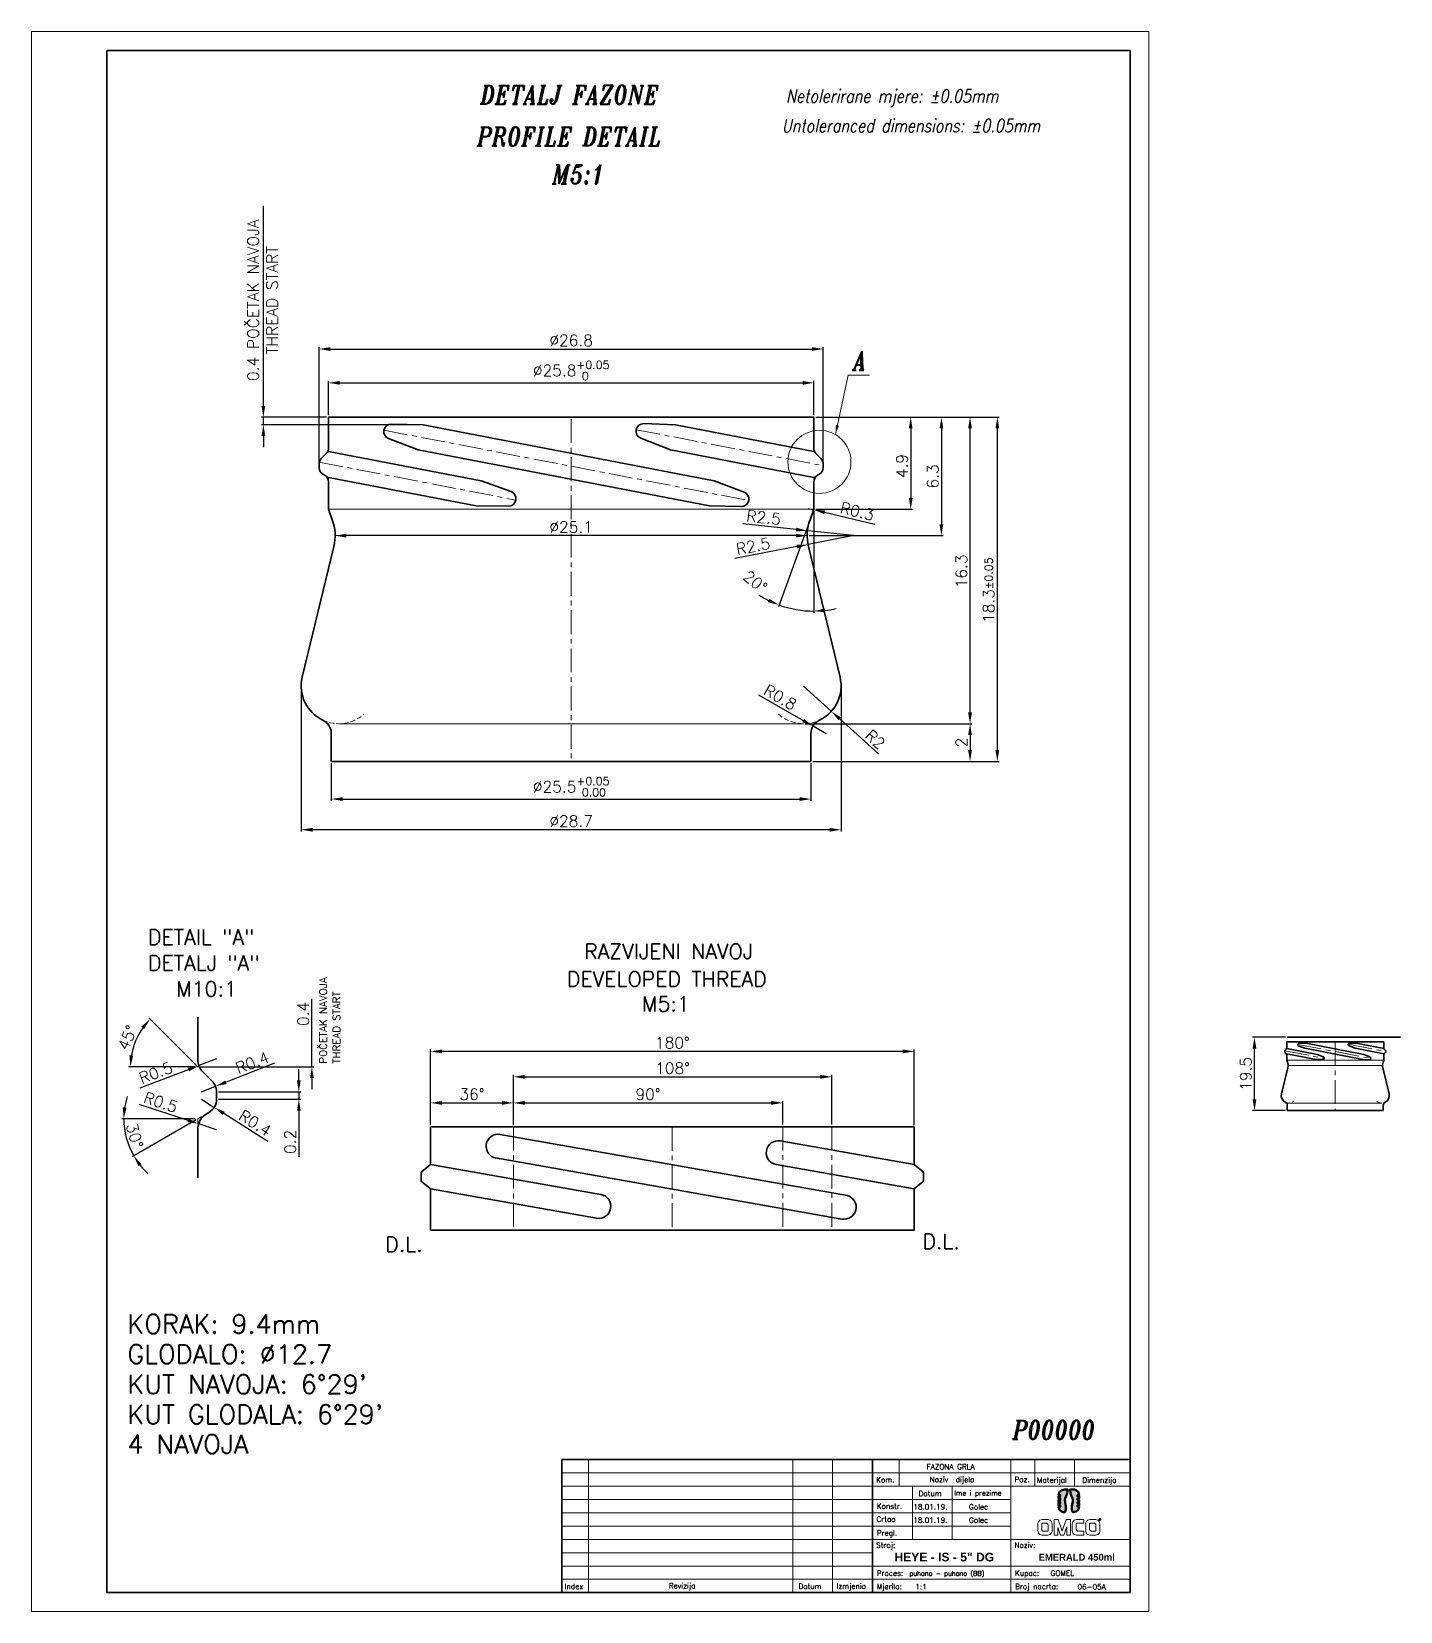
# Model space of a CAD drawing. Extents: x 678 to 1042, y 7 to 427.
import ezdxf

# ---------------------------------------------------------------- set-up
doc = ezdxf.new("R2010")
doc.units = 0
doc.header["$LTSCALE"] = 0.2
doc.linetypes.add('CENTER', pattern=[50.8, 31.75, -6.35, 6.35, -6.35])
doc.linetypes.add('HIDDEN', pattern=[9.525, 6.35, -3.175])
doc.layers.get('0').update_dxf_attribs({"linetype": 'CONTINUOUS', "lineweight": 15})
doc.layers.get('DEFPOINTS').update_dxf_attribs({"linetype": 'CONTINUOUS'})
for name, color, linetype, lineweight in [('1', 1, 'CENTER', 15), ('2', 2, 'HIDDEN', 15), ('3', 3, 'CONTINUOUS', 35), ('4', 5, 'CONTINUOUS', 50), ('8', 252, 'CONTINUOUS', 15)]:
    doc.layers.add(name, color=color, linetype=linetype, lineweight=lineweight)
doc.layers.add('ENGLISH', color=197, linetype='CONTINUOUS')
doc.styles.add('ITALICT', font='ITALICT.shx', dxfattribs={"width": 0.8, "height": 2.5})
doc.styles.add('ROMANS', font='romans.shx')
doc.styles.get("Standard").update_dxf_attribs({"font": 'romans.shx'})
doc.dimstyles.new('L', dxfattribs={"dimscale": 0, "dimtxt": 3, "dimasz": 2.5, "dimexe": 0.5, "dimexo": 0.5, "dimgap": 0.5, "dimtad": 1, "dimdec": 3, "dimzin": 9, "dimdsep": 46, "dimtxsty": 'ITALICT', "dimcen": 0, "dimclrd": 256, "dimclre": 256, "dimclrt": 256, "dimadec": 1, "dimazin": 2, "dimtfac": 0.75, "dimtdec": 3, "dimtmove": 0, "dimatfit": 0, "dimfxl": 1, "dimtolj": 1, "dimtzin": 9, "dimlwd": -1, "dimlwe": -1, "dimarcsym": 0})
doc.dimstyles.new('MD1', dxfattribs={"dimtxt": 3, "dimasz": 3, "dimexe": 0.5, "dimexo": 0.5, "dimgap": 0.8, "dimtad": 1, "dimlfac": 0.2, "dimzin": 9, "dimdsep": 46, "dimtxsty": 'ROMANS', "dimcen": 1, "dimclrt": 256, "dimadec": 1, "dimazin": 2, "dimtfac": 1, "dimtmove": 0, "dimatfit": 3, "dimfxl": 1, "dimtolj": 1, "dimtzin": 0, "dimarcsym": 0})
doc.dimstyles.new('MD1$0', dxfattribs={"dimtxt": 3, "dimasz": 3, "dimexe": 0.5, "dimexo": 0.5, "dimgap": 0.8, "dimtad": 1, "dimlfac": 0.2, "dimzin": 9, "dimdsep": 46, "dimtxsty": 'ROMANS', "dimcen": 1, "dimclrt": 256, "dimadec": 1, "dimazin": 2, "dimtfac": 1, "dimtmove": 0, "dimatfit": 3, "dimfxl": 1, "dimtolj": 1, "dimtzin": 0, "dimarcsym": 0})
doc.dimstyles.new('MD1$2', dxfattribs={"dimtxt": 3, "dimasz": 3, "dimexe": 0.5, "dimexo": 0.5, "dimgap": 0.8, "dimtad": 1, "dimlfac": 0.2, "dimzin": 9, "dimdsep": 46, "dimtxsty": 'ROMANS', "dimcen": 1, "dimclrt": 256, "dimadec": 1, "dimazin": 2, "dimtfac": 1, "dimtmove": 0, "dimatfit": 3, "dimfxl": 1, "dimtolj": 1, "dimtzin": 0, "dimarcsym": 0})
doc.dimstyles.new('MD1$4', dxfattribs={"dimtxt": 3, "dimasz": 3, "dimexe": 0.5, "dimexo": 0.5, "dimgap": 0.8, "dimtad": 1, "dimlfac": 0.2, "dimzin": 9, "dimdsep": 46, "dimtxsty": 'ROMANS', "dimcen": 1, "dimclrt": 256, "dimadec": 1, "dimazin": 2, "dimtfac": 1, "dimtmove": 0, "dimatfit": 3, "dimfxl": 1, "dimtolj": 1, "dimtzin": 0, "dimarcsym": 0})

msp = doc.modelspace()

# ---------------------------------------------------------------- texts
at = {"style": 'ITALICT', "width": 0.8}
for s, height, p in [('DETALJ FAZONE', 5, (796.956, 407.462)), ('Netolerirane mjere: %%p0.05mm', 3.5, (878.253, 407.881)), ('M5:1', 5, (816.109, 386.316)), ('A', 5, (896.189, 336.758)), ('P00000', 5, (938.499, 52.509))]:
    msp.add_text(s, height=height, dxfattribs=at).set_placement(p)
at = {"style": 'ROMANS'}
for s, height, p in [('DETALJ "A"', 4, (708.672, 177.141)), ('RAZVIJENI NAVOJ', 4, (824.604, 180.218)), ('M10:1', 4, (716.171, 170.264)), ('M5:1', 4, (839.973, 166.274)), ('KORAK: 9.4mm', 5, (703.18, 80.662)), ('GLODALO: %%c12.7', 5, (703.18, 72.662)), ("KUT NAVOJA: 6°29'", 5, (703.18, 64.662)), ("KUT GLODALA: 6°29'", 5, (703.18, 56.662)), ('4 NAVOJA', 5, (703.18, 48.728)), ('Kom.', 1.414, (902.231, 41.031)), ('FAZONA GRLA', 1.414, (915.628, 44.52)), ('Naziv  dijela', 1.414, (916.444, 41.108)), ('Poz.', 1.414, (938.991, 41.134)), ('Materijal', 1.414, (944.984, 40.977)), ('Dimenzija', 1.414, (957.031, 40.98)), ('Datum', 1.414, (913.501, 37.401)), ('Ime i prezime', 1.3433, (922.949, 37.534)), ('Konstr.', 1.414, (902.402, 34.018)), ('18.01.19.', 1.414, (912.096, 33.855)), ('Golec', 1.414, (926.89, 33.855)), ('Crtao', 1.414, (902.308, 30.565)), ('18.01.19.', 1.414, (912.096, 30.32)), ('Golec', 1.414, (926.89, 30.32)), ('Pregl.', 1.414, (902.402, 26.925)), ('Stroj:', 1.414, (902.209, 23.667)), ('Naziv:', 1.414, (938.973, 23.667)), ('Proces:', 1.414, (902.381, 16.215)), ('puhano - puhano (BB)', 1.25, (911.081, 16.234)), ('Kupac:', 1.414, (939.145, 16.215)), ('GOMEL', 1.414, (948.595, 16.227)), ('Index', 1.414, (819.434, 12.711)), ('Revizija', 1.414, (847.11, 12.885)), ('Datum', 1.414, (881.571, 12.723)), ('Izmjenio', 1.414, (891.69, 12.764)), ('Mjerilo:', 1.414, (902.381, 12.68)), ('1:1', 1.414, (912.649, 12.626)), ('Broj nacrta:', 1.414, (939.154, 12.678)), ('06-05A', 1.414, (955.728, 12.596))]:
    msp.add_text(s, height=height, dxfattribs=at).set_placement(p)
msp.add_text('POČETAK NAVOJA', height=2, rotation=90, dxfattribs=at).set_placement((756.219, 152.366))
for p in [(771.73, 102.378), (914.517, 103.111)]:
    msp.add_text('D.L.', height=4).set_placement(p)
at = {"attachment_point": 1, "style": 'ROMANS'}
for s, insert, char_height, width in [('{\\fArial|b1|i0|c238|p34;HEYE - IS - 5" DG}', (907.078, 22.35), 2.3, 46.27901), ('{\\fArial|b1|i0|c238|p34;EMERALD 450ml}', (945.403, 22.064), 1.8, 34.724)]:
    msp.add_mtext(s, dxfattribs=dict(at, insert=insert, char_height=char_height, width=width))
at = {"layer": '8', "style": 'ROMANS'}
for s, p in [('DETAIL "A"', (708.672, 184.011)), ('DEVELOPED THREAD', (820.01, 172.849))]:
    msp.add_text(s, height=4, dxfattribs=at).set_placement(p)
msp.add_text('THREAD START', height=2, rotation=90, dxfattribs=at).set_placement((759.76, 152.366))
at = {"layer": 'ENGLISH', "style": 'ITALICT', "width": 0.8}
for s, height, p in [('Untoleranced dimensions: %%P0.05mm', 3.5, (877.126, 399.992)), ('PROFILE DETAIL', 5, (796.083, 396.365))]:
    msp.add_text(s, height=height, dxfattribs=at).set_placement(p)

# ---------------------------------------------------------------- blocks, each defined once
blk = doc.blocks.new('*D59')
at = {"color": 0, "lineweight": -2}
for p, q in [((883.39, 242.75), (927.67, 242.75)), ((927.17, 239.75), (927.17, 235.75)), ((885.39, 232.75), (927.67, 232.75))]:
    blk.add_line(p, q, dxfattribs=at)
at = {"color": 0}
for points in [[(927.67, 239.75), (926.67, 239.75), (927.17, 242.75)], [(926.67, 235.75), (927.67, 235.75), (927.17, 232.75)]]:
    blk.add_solid(points, dxfattribs=at)
at = {"layer": 'DEFPOINTS', "color": 0}
for p in [(882.89, 242.75), (884.89, 232.75), (927.17, 232.75)]:
    blk.add_point(p, dxfattribs=at)
at = {"insert": (924.87, 237.75), "char_height": 3, "attachment_point": 5, "rotation": 90, "style": 'ROMANS'}
blk.add_mtext('\\A1;2', dxfattribs=at)
blk = doc.blocks.new('*D60')
at = {"color": 0, "lineweight": -2}
for p, q in [((886.14, 324.25), (927.67, 324.25)), ((927.17, 245.75), (927.17, 321.25)), ((883.39, 242.75), (927.67, 242.75))]:
    blk.add_line(p, q, dxfattribs=at)
at = {"color": 0}
for points in [[(927.67, 321.25), (926.67, 321.25), (927.17, 324.25)], [(926.67, 245.75), (927.67, 245.75), (927.17, 242.75)]]:
    blk.add_solid(points, dxfattribs=at)
at = {"layer": 'DEFPOINTS', "color": 0}
for p in [(885.64, 324.25), (927.17, 324.25), (882.89, 242.75)]:
    blk.add_point(p, dxfattribs=at)
at = {"insert": (924.87, 283.25), "char_height": 3, "attachment_point": 5, "rotation": 90, "style": 'ROMANS'}
blk.add_mtext('\\A1;16.3', dxfattribs=at)
blk = doc.blocks.new('*D61')
at = {"color": 0, "lineweight": -2}
for p, q in [((886.14, 324.25), (934.93, 324.25)), ((934.43, 235.75), (934.43, 321.25)), ((885.39, 232.75), (934.93, 232.75))]:
    blk.add_line(p, q, dxfattribs=at)
at = {"color": 0}
for points in [[(934.93, 321.25), (933.93, 321.25), (934.43, 324.25)], [(933.93, 235.75), (934.93, 235.75), (934.43, 232.75)]]:
    blk.add_solid(points, dxfattribs=at)
at = {"layer": 'DEFPOINTS', "color": 0}
for p in [(885.64, 324.25), (934.43, 324.25), (884.89, 232.75)]:
    blk.add_point(p, dxfattribs=at)
at = {"insert": (932.13, 278.25), "char_height": 3, "attachment_point": 5, "rotation": 90, "style": 'ROMANS'}
blk.add_mtext('\\A1;18.3{}{\\H0.71x;\\C3;%%p0.05}', dxfattribs=at)
blk = doc.blocks.new('*D62')
at = {"color": 0, "lineweight": -2}
for p, q in [((757.39, 232.25), (757.39, 222.22)), ((884.89, 232.25), (884.89, 222.22)), ((760.39, 222.72), (881.89, 222.72))]:
    blk.add_line(p, q, dxfattribs=at)
at = {"color": 0}
for points in [[(760.39, 223.22), (760.39, 222.22), (757.39, 222.72)], [(881.89, 222.22), (881.89, 223.22), (884.89, 222.72)]]:
    blk.add_solid(points, dxfattribs=at)
at = {"layer": 'DEFPOINTS', "color": 0}
for p in [(757.39, 232.75), (884.89, 232.75), (884.89, 222.72)]:
    blk.add_point(p, dxfattribs=at)
at = {"insert": (821.14, 226), "char_height": 3, "attachment_point": 5, "style": 'ROMANS'}
blk.add_mtext('\\A1;%%c25.5{}{\\H0.71x;\\C3;\\S+0.05^  0.00;}', dxfattribs=at)
blk = doc.blocks.new('*D63')
at = {"color": 0, "lineweight": -2}
for p, q in [((749.39, 252.25), (749.39, 214.06)), ((892.89, 252.25), (892.89, 214.06)), ((889.89, 214.56), (752.39, 214.56))]:
    blk.add_line(p, q, dxfattribs=at)
at = {"color": 0}
for points in [[(752.39, 215.06), (752.39, 214.06), (749.39, 214.56)], [(889.89, 214.06), (889.89, 215.06), (892.89, 214.56)]]:
    blk.add_solid(points, dxfattribs=at)
at = {"layer": 'DEFPOINTS', "color": 0}
for p in [(749.39, 252.75), (892.89, 252.75), (749.39, 214.56)]:
    blk.add_point(p, dxfattribs=at)
at = {"insert": (821.14, 216.86), "char_height": 3, "attachment_point": 5, "style": 'ROMANS'}
blk.add_mtext('\\A1;%%c28.7', dxfattribs=at)
blk = doc.blocks.new('*D64')
at = {"color": 0, "lineweight": -2}
for p, q in [((754.14, 312.33), (754.14, 342.87)), ((757.14, 342.37), (885.14, 342.37)), ((888.14, 312.33), (888.14, 342.87))]:
    blk.add_line(p, q, dxfattribs=at)
at = {"color": 0}
for points in [[(757.14, 342.87), (757.14, 341.87), (754.14, 342.37)], [(885.14, 341.87), (885.14, 342.87), (888.14, 342.37)]]:
    blk.add_solid(points, dxfattribs=at)
at = {"layer": 'DEFPOINTS', "color": 0}
for p in [(888.14, 342.37), (754.14, 311.83), (888.14, 311.83)]:
    blk.add_point(p, dxfattribs=at)
at = {"insert": (821.14, 344.67), "char_height": 3, "attachment_point": 5, "style": 'ROMANS'}
blk.add_mtext('\\A1;%%c26.8', dxfattribs=at)
blk = doc.blocks.new('*D65')
at = {"color": 0, "lineweight": -2}
for p, q in [((756.64, 324.75), (756.64, 333.87)), ((759.64, 333.37), (882.64, 333.37)), ((885.64, 324.75), (885.64, 333.87))]:
    blk.add_line(p, q, dxfattribs=at)
at = {"color": 0}
for points in [[(759.64, 333.87), (759.64, 332.87), (756.64, 333.37)], [(882.64, 332.87), (882.64, 333.87), (885.64, 333.37)]]:
    blk.add_solid(points, dxfattribs=at)
at = {"layer": 'DEFPOINTS', "color": 0}
for p in [(885.64, 333.37), (756.64, 324.25), (885.64, 324.25)]:
    blk.add_point(p, dxfattribs=at)
at = {"insert": (821.14, 336.65), "char_height": 3, "attachment_point": 5, "style": 'ROMANS'}
blk.add_mtext('\\A1;%%C25.8{}{\\H0.71x;\\C3;\\S+0.05^  0;}', dxfattribs=at)
blk = doc.blocks.new('*D66')
at = {"color": 0, "lineweight": -2}
for p, q in [((758.39, 293.25), (758.39, 293.25)), ((880.89, 292.75), (761.39, 292.75)), ((883.89, 293.25), (883.89, 293.25))]:
    blk.add_line(p, q, dxfattribs=at)
at = {"color": 0}
for points in [[(761.39, 293.25), (761.39, 292.25), (758.39, 292.75)], [(880.89, 292.25), (880.89, 293.25), (883.89, 292.75)]]:
    blk.add_solid(points, dxfattribs=at)
at = {"layer": 'DEFPOINTS', "color": 0}
for p in [(758.39, 292.75), (758.39, 292.75), (883.89, 292.75)]:
    blk.add_point(p, dxfattribs=at)
at = {"insert": (821.14, 295.05), "char_height": 3, "attachment_point": 5, "style": 'ROMANS'}
blk.add_mtext('\\A1;%%c25.1', dxfattribs=at)
blk = doc.blocks.new('*D67')
at = {"color": 0, "lineweight": -2}
for p, q in [((886.14, 324.25), (911.9, 324.25)), ((911.4, 321.25), (911.4, 302.75)), ((886.14, 299.75), (911.9, 299.75))]:
    blk.add_line(p, q, dxfattribs=at)
at = {"color": 0}
for points in [[(911.9, 321.25), (910.9, 321.25), (911.4, 324.25)], [(910.9, 302.75), (911.9, 302.75), (911.4, 299.75)]]:
    blk.add_solid(points, dxfattribs=at)
at = {"layer": 'DEFPOINTS', "color": 0}
for p in [(885.64, 324.25), (885.64, 299.75), (911.4, 299.75)]:
    blk.add_point(p, dxfattribs=at)
at = {"insert": (909.1, 311.25), "char_height": 3, "attachment_point": 5, "rotation": 90, "style": 'ROMANS'}
blk.add_mtext('\\A1;4.9', dxfattribs=at)
blk = doc.blocks.new('*D69')
at = {"color": 0, "lineweight": -2}
for p, q in [((886.14, 324.25), (920.06, 324.25)), ((919.56, 321.25), (919.56, 295.75)), ((884.39, 292.75), (920.06, 292.75))]:
    blk.add_line(p, q, dxfattribs=at)
at = {"color": 0}
for points in [[(920.06, 321.25), (919.06, 321.25), (919.56, 324.25)], [(919.06, 295.75), (920.06, 295.75), (919.56, 292.75)]]:
    blk.add_solid(points, dxfattribs=at)
at = {"layer": 'DEFPOINTS', "color": 0}
for p in [(885.64, 324.25), (883.89, 292.75), (919.56, 292.75)]:
    blk.add_point(p, dxfattribs=at)
at = {"insert": (917.26, 308.5), "char_height": 3, "attachment_point": 5, "rotation": 90, "style": 'ROMANS'}
blk.add_mtext('\\A1;6.3', dxfattribs=at)
blk = doc.blocks.new('*D108')
at = {"color": 0, "lineweight": -2}
for p, q in [((870.93, 250.47), (882.83, 243.6)), ((888.89, 240.1), (885.43, 242.1))]:
    blk.add_line(p, q, dxfattribs=at)
at = {"color": 0}
blk.add_solid([(882.58, 243.17), (883.08, 244.03), (885.43, 242.1)], dxfattribs=at)
at = {"layer": 'DEFPOINTS', "color": 0}
for p in [(885.43, 242.1), (888.89, 240.1)]:
    blk.add_point(p, dxfattribs=at)
at = {"insert": (876.73, 249.78), "char_height": 3, "attachment_point": 5, "rotation": 329.9936, "style": 'ROMANS'}
blk.add_mtext('\\A1;R0.8', dxfattribs=at)
blk = doc.blocks.new('*D109')
at = {"color": 0, "lineweight": -2}
for p, q in [((882.89, 252.75), (890.31, 246.04)), ((892.53, 244.03), (902.84, 234.71))]:
    blk.add_line(p, q, dxfattribs=at)
at = {"color": 0}
blk.add_solid([(892.87, 244.4), (892.2, 243.66), (890.31, 246.04)], dxfattribs=at)
at = {"layer": 'DEFPOINTS', "color": 0}
for p in [(882.89, 252.75), (890.31, 246.04)]:
    blk.add_point(p, dxfattribs=at)
at = {"insert": (901.99, 238.58), "char_height": 3, "attachment_point": 5, "rotation": 317.8791, "style": 'ROMANS'}
blk.add_mtext('\\A1;R2', dxfattribs=at)
blk = doc.blocks.new('*D121')
at = {"color": 0, "lineweight": -2}
for p, q in [((783.78, 136.07), (783.78, 142.45)), ((786.78, 141.95), (802.78, 141.95)), ((805.78, 136.18), (805.78, 142.45))]:
    blk.add_line(p, q, dxfattribs=at)
at = {"color": 0}
for points in [[(786.78, 142.45), (786.78, 141.45), (783.78, 141.95)], [(802.78, 141.45), (802.78, 142.45), (805.78, 141.95)]]:
    blk.add_solid(points, dxfattribs=at)
at = {"layer": 'DEFPOINTS', "color": 0}
for p in [(805.78, 141.95), (783.78, 135.57), (805.78, 135.68)]:
    blk.add_point(p, dxfattribs=at)
at = {"insert": (794.78, 144.25), "char_height": 3, "attachment_point": 5, "style": 'ROMANS'}
blk.add_mtext('\\A1;36°', dxfattribs=at)
blk = doc.blocks.new('*D122')
at = {"color": 0, "lineweight": -2}
for p, q in [((805.78, 136.18), (805.78, 142.45)), ((808.78, 141.95), (874.37, 141.95)), ((877.37, 136.18), (877.37, 142.45))]:
    blk.add_line(p, q, dxfattribs=at)
at = {"color": 0}
for points in [[(808.78, 142.45), (808.78, 141.45), (805.78, 141.95)], [(874.37, 141.45), (874.37, 142.45), (877.37, 141.95)]]:
    blk.add_solid(points, dxfattribs=at)
at = {"layer": 'DEFPOINTS', "color": 0}
for p in [(877.37, 141.95), (805.78, 135.68), (877.37, 135.68)]:
    blk.add_point(p, dxfattribs=at)
at = {"insert": (841.57, 144.25), "char_height": 3, "attachment_point": 5, "style": 'ROMANS'}
blk.add_mtext('\\A1;90°', dxfattribs=at)
blk = doc.blocks.new('*D123')
at = {"color": 0, "lineweight": -2}
for p, q in [((805.78, 136.07), (805.78, 149.38)), ((808.78, 148.88), (887.42, 148.88)), ((890.42, 136.18), (890.42, 149.38))]:
    blk.add_line(p, q, dxfattribs=at)
at = {"color": 0}
for points in [[(808.78, 149.38), (808.78, 148.38), (805.78, 148.88)], [(887.42, 148.38), (887.42, 149.38), (890.42, 148.88)]]:
    blk.add_solid(points, dxfattribs=at)
at = {"layer": 'DEFPOINTS', "color": 0}
for p in [(890.42, 148.88), (805.78, 135.57), (890.42, 135.68)]:
    blk.add_point(p, dxfattribs=at)
at = {"insert": (848.1, 151.18), "char_height": 3, "attachment_point": 5, "style": 'ROMANS'}
blk.add_mtext('\\A1;108°', dxfattribs=at)
blk = doc.blocks.new('*D124')
at = {"color": 0, "lineweight": -2}
for p, q in [((783.78, 136.07), (783.78, 156.13)), ((909.3, 155.63), (786.78, 155.63)), ((912.3, 136.07), (912.3, 156.13))]:
    blk.add_line(p, q, dxfattribs=at)
at = {"color": 0}
for points in [[(786.78, 156.13), (786.78, 155.13), (783.78, 155.63)], [(909.3, 155.13), (909.3, 156.13), (912.3, 155.63)]]:
    blk.add_solid(points, dxfattribs=at)
at = {"layer": 'DEFPOINTS', "color": 0}
for p in [(783.78, 155.63), (783.78, 135.57), (912.3, 135.57)]:
    blk.add_point(p, dxfattribs=at)
at = {"insert": (848.04, 157.93), "char_height": 3, "attachment_point": 5, "style": 'ROMANS'}
blk.add_mtext('\\A1;180°', dxfattribs=at)
blk = doc.blocks.new('*D142')
at = {"color": 0, "lineweight": -2}
for p, q in [((752.22, 151.56), (752.22, 169.63)), ((722.38, 151.56), (752.72, 151.56)), ((752.22, 148.56), (752.22, 145.56))]:
    blk.add_line(p, q, dxfattribs=at)
at = {"color": 0}
blk.add_solid([(752.72, 148.56), (751.72, 148.56), (752.22, 151.56)], dxfattribs=at)
at = {"layer": 'DEFPOINTS', "color": 0}
for p in [(735.08, 155.6), (752.22, 155.6), (721.88, 151.56)]:
    blk.add_point(p, dxfattribs=at)
at = {"insert": (749.92, 165.61), "char_height": 3, "attachment_point": 5, "rotation": 90, "style": 'ROMANS'}
blk.add_mtext('\\A1;0.4', dxfattribs=at)
blk = doc.blocks.new('*D143')
at = {"color": 0, "lineweight": -2}
for p, q in [((726.88, 153.63), (722.2, 151.86)), ((706.55, 145.91), (719.4, 150.79))]:
    blk.add_line(p, q, dxfattribs=at)
at = {"color": 0}
blk.add_solid([(719.57, 150.33), (719.22, 151.26), (722.2, 151.86)], dxfattribs=at)
at = {"layer": 'DEFPOINTS', "color": 0}
for p in [(722.2, 151.86), (726.88, 153.63)]:
    blk.add_point(p, dxfattribs=at)
at = {"insert": (710.75, 149.97), "char_height": 3, "attachment_point": 5, "rotation": 20.7963, "style": 'ROMANS'}
blk.add_mtext('\\A1;R0.5', dxfattribs=at)
blk = doc.blocks.new('*D144')
at = {"color": 0, "lineweight": -2}
for p, q in [((742.33, 152.5), (729.4, 147.45)), ((722.88, 144.91), (726.6, 146.36))]:
    blk.add_line(p, q, dxfattribs=at)
at = {"color": 0}
blk.add_solid([(729.21, 147.92), (729.58, 146.99), (726.6, 146.36)], dxfattribs=at)
at = {"layer": 'DEFPOINTS', "color": 0}
for p in [(722.88, 144.91), (726.6, 146.36)]:
    blk.add_point(p, dxfattribs=at)
at = {"insert": (736.43, 152.66), "char_height": 3, "attachment_point": 5, "rotation": 21.3188, "style": 'ROMANS'}
blk.add_mtext('\\A1;R0.4', dxfattribs=at)
blk = doc.blocks.new('*D145')
at = {"color": 0, "lineweight": -2}
for p, q in [((722.88, 142.91), (726.25, 140.76)), ((740.52, 131.72), (728.79, 139.16))]:
    blk.add_line(p, q, dxfattribs=at)
at = {"color": 0}
blk.add_solid([(729.06, 139.58), (728.52, 138.74), (726.25, 140.76)], dxfattribs=at)
at = {"layer": 'DEFPOINTS', "color": 0}
for p in [(722.88, 142.91), (726.25, 140.76)]:
    blk.add_point(p, dxfattribs=at)
at = {"insert": (737.15, 136.58), "char_height": 3, "attachment_point": 5, "rotation": 327.6261, "style": 'ROMANS'}
blk.add_mtext('\\A1;R0.4', dxfattribs=at)
blk = doc.blocks.new('*D146')
at = {"color": 0, "lineweight": -2}
for p, q in [((706.22, 141.63), (719.28, 137.33)), ((726.88, 134.82), (722.13, 136.39))]:
    blk.add_line(p, q, dxfattribs=at)
at = {"color": 0}
blk.add_solid([(719.12, 136.85), (719.43, 137.8), (722.13, 136.39)], dxfattribs=at)
at = {"layer": 'DEFPOINTS', "color": 0}
for p in [(722.13, 136.39), (726.88, 134.82)]:
    blk.add_point(p, dxfattribs=at)
at = {"insert": (712.05, 142.13), "char_height": 3, "attachment_point": 5, "rotation": 341.7651, "style": 'ROMANS'}
blk.add_mtext('\\A1;R0.5', dxfattribs=at)
blk = doc.blocks.new('*D147')
at = {"color": 0, "lineweight": -2}
for p, q in [((748.75, 147.91), (748.75, 150.91)), ((727.38, 144.91), (749.25, 144.91)), ((727.38, 142.91), (749.25, 142.91)), ((748.75, 144.91), (748.75, 142.91)), ((748.75, 139.91), (748.75, 127.65))]:
    blk.add_line(p, q, dxfattribs=at)
at = {"color": 0}
for points in [[(748.25, 147.91), (749.25, 147.91), (748.75, 144.91)], [(749.25, 139.91), (748.25, 139.91), (748.75, 142.91)]]:
    blk.add_solid(points, dxfattribs=at)
at = {"layer": 'DEFPOINTS', "color": 0}
for p in [(726.88, 144.91), (726.88, 142.91), (748.75, 142.91)]:
    blk.add_point(p, dxfattribs=at)
at = {"insert": (746.45, 131.59), "char_height": 3, "attachment_point": 5, "rotation": 90, "style": 'ROMANS'}
blk.add_mtext('\\A1;0.2', dxfattribs=at)
blk = doc.blocks.new('*D148')
at = {"color": 0, "lineweight": -2}
for p, q in [((721.23, 137.71), (701.71, 137.71)), ((721.44, 137.46), (704.41, 127.63))]:
    blk.add_line(p, q, dxfattribs=at)
for start, end in [(162.5011, 171.2506), (180, 210), (218.7494, 227.4989)]:
    blk.add_arc((721.88, 137.71), 19.66, start, end, dxfattribs=at)
at = {"color": 0}
for points in [[(701.94, 140.74), (702.94, 140.66), (702.21, 137.71)], [(706.95, 125.68), (706.13, 125.12), (704.85, 127.88)]]:
    blk.add_solid(points, dxfattribs=at)
at = {"layer": 'DEFPOINTS', "color": 0}
for p in [(724.38, 139.15), (721.73, 137.71), (721.88, 137.71), (721.88, 137.71), (702.51, 134.3)]:
    blk.add_point(p, dxfattribs=at)
at = {"insert": (705.1, 133.22), "char_height": 3, "attachment_point": 5, "rotation": 285, "style": 'ROMANS'}
blk.add_mtext('\\A1;30%%d', dxfattribs=at)
blk = doc.blocks.new('*D149')
at = {"color": 0, "lineweight": -2}
for p, q in [((721.52, 151.92), (708.86, 164.58)), ((721.1, 151.56), (703.47, 151.56))]:
    blk.add_line(p, q, dxfattribs=at)
blk.add_arc((721.88, 151.56), 17.9, 144.6114, 170.3886, dxfattribs=at)
at = {"color": 0}
for points in [[(707.66, 161.61), (706.9, 162.25), (709.22, 164.22)], [(703.72, 154.59), (704.72, 154.51), (703.97, 151.56)]]:
    blk.add_solid(points, dxfattribs=at)
at = {"layer": 'DEFPOINTS', "color": 0}
for p in [(706.37, 160.52), (721.6, 151.56), (721.88, 151.56), (721.88, 151.56), (723.34, 150.1)]:
    blk.add_point(p, dxfattribs=at)
at = {"insert": (703.21, 159.29), "char_height": 3, "attachment_point": 5, "rotation": 67.5, "style": 'ROMANS'}
blk.add_mtext('\\A1;45%%d', dxfattribs=at)
blk = doc.blocks.new('*D155')
at = {"color": 0, "lineweight": -2}
for p, q in [((739.33, 327.25), (739.33, 380.42)), ((756.14, 324.25), (738.83, 324.25)), ((739.33, 322.25), (739.33, 324.25)), ((781.3, 322.25), (738.83, 322.25)), ((739.33, 319.25), (739.33, 316.25))]:
    blk.add_line(p, q, dxfattribs=at)
at = {"color": 0}
for points in [[(738.83, 327.25), (739.83, 327.25), (739.33, 324.25)], [(739.83, 319.25), (738.83, 319.25), (739.33, 322.25)]]:
    blk.add_solid(points, dxfattribs=at)
at = {"layer": 'DEFPOINTS', "color": 0}
for p in [(739.33, 324.25), (756.64, 324.25), (781.8, 322.25)]:
    blk.add_point(p, dxfattribs=at)
at = {"char_height": 3, "attachment_point": 5, "rotation": 90, "style": 'ROMANS'}
for s, insert in [('\\A1;0.4 POČETAK NAVOJA', (736.6, 355.34)), ('\\A1;THREAD START', (741.63, 355.34))]:
    blk.add_mtext(s, dxfattribs=dict(at, insert=insert))
blk = doc.blocks.new('*D157')
at = {"layer": '3', "color": 0, "lineweight": -2}
for p, q in [((1011.01, 159.39), (1002.29, 159.39)), ((1002.79, 142.89), (1002.79, 156.39)), ((1011.01, 139.89), (1002.29, 139.89))]:
    blk.add_line(p, q, dxfattribs=at)
at = {"layer": '3', "color": 0}
for points in [[(1003.29, 156.39), (1002.29, 156.39), (1002.79, 159.39)], [(1002.29, 142.89), (1003.29, 142.89), (1002.79, 139.89)]]:
    blk.add_solid(points, dxfattribs=at)
at = {"layer": 'DEFPOINTS', "color": 0}
for p in [(1002.79, 159.39), (1011.51, 159.39), (1011.51, 139.89)]:
    blk.add_point(p, dxfattribs=at)
at = {"layer": '3', "insert": (1000.49, 149.64), "char_height": 3, "attachment_point": 5, "rotation": 90, "style": 'ROMANS'}
blk.add_mtext('\\A1;19.5', dxfattribs=at)
blk = doc.blocks.new('*D174')
at = {"color": 0, "lineweight": -2}
for p, q in [((884.14, 300.01), (885.6, 299.66)), ((901.87, 295.7), (888.51, 298.95))]:
    blk.add_line(p, q, dxfattribs=at)
at = {"color": 0}
blk.add_solid([(888.63, 299.44), (888.4, 298.47), (885.6, 299.66)], dxfattribs=at)
at = {"layer": 'DEFPOINTS', "color": 0}
for p in [(884.14, 300.01), (885.6, 299.66)]:
    blk.add_point(p, dxfattribs=at)
at = {"insert": (897.19, 299.21), "char_height": 3, "attachment_point": 5, "rotation": 346.331, "style": 'ROMANS'}
blk.add_mtext('\\A1;R0.3', dxfattribs=at)
blk = doc.blocks.new('*D175')
at = {"color": 0, "lineweight": -2}
for p, q in [((880.98, 294.37), (866.74, 295.87)), ((896.32, 292.75), (883.96, 294.05))]:
    blk.add_line(p, q, dxfattribs=at)
at = {"color": 0}
blk.add_solid([(880.92, 293.87), (881.03, 294.86), (883.96, 294.05)], dxfattribs=at)
at = {"layer": 'DEFPOINTS', "color": 0}
for p in [(883.96, 294.05), (896.32, 292.75)]:
    blk.add_point(p, dxfattribs=at)
at = {"insert": (872.32, 297.59), "char_height": 3, "attachment_point": 5, "rotation": 353.9881, "style": 'ROMANS'}
blk.add_mtext('\\A1;R2.5', dxfattribs=at)
blk = doc.blocks.new('*D176')
at = {"color": 0, "lineweight": -2}
for p, q in [((881.17, 289.85), (864.68, 286.69)), ((896.32, 292.75), (884.11, 290.41))]:
    blk.add_line(p, q, dxfattribs=at)
at = {"color": 0}
blk.add_solid([(881.26, 289.36), (881.07, 290.34), (884.11, 290.41)], dxfattribs=at)
at = {"layer": 'DEFPOINTS', "color": 0}
for p in [(884.11, 290.41), (896.32, 292.75)]:
    blk.add_point(p, dxfattribs=at)
at = {"insert": (869.52, 289.96), "char_height": 3, "attachment_point": 5, "rotation": 10.8427, "style": 'ROMANS'}
blk.add_mtext('\\A1;R2.5', dxfattribs=at)
blk = doc.blocks.new('*D181')
at = {"color": 0, "lineweight": -2}
for p, q in [((885.64, 299.25), (885.64, 272.2)), ((884.47, 296.53), (876.22, 273.86))]:
    blk.add_line(p, q, dxfattribs=at)
for start, end in [(237.2849, 243.6425), (250, 270), (276.3575, 282.7151)]:
    blk.add_arc((885.64, 299.75), 27.05, start, end, dxfattribs=at)
at = {"color": 0}
for points in [[(873.43, 275.05), (873.83, 275.97), (876.39, 274.33)], [(888.61, 273.36), (888.66, 272.37), (885.64, 272.7)]]:
    blk.add_solid(points, dxfattribs=at)
at = {"layer": 'DEFPOINTS', "color": 0}
for p in [(885.64, 307.08), (885.55, 299.5), (885.64, 300.01), (884.64, 297), (882.5, 272.88)]:
    blk.add_point(p, dxfattribs=at)
at = {"insert": (870.09, 280.5), "char_height": 3, "attachment_point": 5, "rotation": 321.0624, "style": 'ROMANS'}
blk.add_mtext('\\A1;20%%d', dxfattribs=at)

# ---------------------------------------------------------------- dimensions: what is measured, and where the dimension line sits
dim = msp.add_linear_dim(base=(739.329, 324.25), p1=(781.804, 322.25), p2=(756.641, 324.25), angle=90, text='<> POČETAK NAVOJA\\XTHREAD START', dimstyle='MD1')
dim.commit()
dim.dimension.update_dxf_attribs({"geometry": '*D155', "text_midpoint": (739.329, 355.336)})
dim = msp.add_linear_dim(base=(888.141, 342.365), p1=(754.141, 311.831), p2=(888.141, 311.831), text='%%c<>', dimstyle='MD1', override={"dimdec": 1, "dimtmove": 0})
dim.commit()
dim.dimension.update_dxf_attribs({"geometry": '*D64', "text_midpoint": (821.141, 342.365), "dimtype": 160})
for base, p1, p2, text, override, picture, middle in [((885.641, 333.365), (756.641, 324.25), (885.641, 324.25), '<>{}{\\H0.71x;\\C3;\\S+0.05^  0;}', {"dimpost": '%%C<>', "dimtp": 0.05}, '*D65', (821.141, 336.65)), ((749.391, 214.559), (892.891, 252.75), (749.391, 252.75), '%%c<>', {"dimdec": 1}, '*D63', (821.141, 216.859)), ((884.891, 222.719), (757.391, 232.75), (884.891, 232.75), '%%c<>{}{\\H0.71x;\\C3;\\S+0.05^  0.00;}', {"dimtp": 0.05, "dimtm": 0}, '*D62', (821.141, 226.004))]:
    dim = msp.add_linear_dim(base=base, p1=p1, p2=p2, text=text, dimstyle='MD1', override=override)
    dim.commit()
    dim.dimension.update_dxf_attribs({"geometry": picture, "text_midpoint": middle})
for base, p1, p2, override, picture, middle in [((927.175, 324.25), (882.891, 242.75), (885.641, 324.25), {"dimdec": 1, "dimtp": 0.05, "dimtm": 0}, '*D60', (927.175, 283.25)), ((752.217, 155.597), (721.876, 151.563), (735.083, 155.597), {"dimlfac": 0.1, "dimse2": 1, "dimsd2": 1}, '*D142', (752.217, 165.611)), ((748.752, 142.906), (726.876, 144.906), (726.876, 142.906), {"dimlfac": 0.1, "dimtfac": 0.75, "dimtdec": 3}, '*D147', (748.752, 131.594))]:
    dim = msp.add_linear_dim(base=base, p1=p1, p2=p2, angle=90, dimstyle='MD1', override=override)
    dim.commit()
    dim.dimension.update_dxf_attribs({"geometry": picture, "text_midpoint": middle, "dimtype": 160})
dim = msp.add_linear_dim(base=(919.556, 292.75), p1=(885.641, 324.25), p2=(883.891, 292.75), angle=90, dimstyle='MD1')
dim.commit()
dim.dimension.update_dxf_attribs({"geometry": '*D69', "text_midpoint": (917.256, 308.5)})
dim = msp.add_linear_dim(base=(934.427, 324.25), p1=(884.891, 232.75), p2=(885.641, 324.25), angle=90, text='<>{}{\\H0.71x;\\C3;%%p0.05}', dimstyle='MD1', override={"dimdec": 1, "dimtp": 0.05, "dimtm": 0.05})
dim.commit()
dim.dimension.update_dxf_attribs({"geometry": '*D61', "text_midpoint": (934.427, 278.25), "dimtype": 160})
dim = msp.add_linear_dim(base=(911.404, 299.75), p1=(885.641, 324.25), p2=(885.641, 299.75), angle=90, dimstyle='MD1')
dim.commit()
dim.dimension.update_dxf_attribs({"geometry": '*D67', "text_midpoint": (911.404, 311.25), "dimtype": 160})
dim = msp.add_angular_dim_2l(base=(882.501, 272.882), line1=((885.55, 299.501), (884.641, 297.001)), line2=((885.641, 307.079), (885.641, 300.014)), dimstyle='MD1$2', override={"dimlfac": 0.2})
dim.commit()
dim.dimension.update_dxf_attribs({"geometry": '*D181', "text_midpoint": (868.64, 278.709), "dimtype": 162})
for center, mpoint, override, picture, middle in [((896.322, 292.75), (883.959, 294.052), {"dimdec": 1}, '*D175', (872.079, 295.303)), ((896.322, 292.75), (884.113, 290.411), {"dimdec": 1}, '*D176', (869.957, 287.7)), ((882.891, 252.75), (890.308, 246.043), {"dimlfac": 0.2}, '*D109', (900.446, 236.876))]:
    dim = msp.add_radius_dim(center=center, mpoint=mpoint, dimstyle='MD1$4', override=override)
    dim.commit()
    dim.dimension.update_dxf_attribs({"geometry": picture, "text_midpoint": middle, "dimtype": 164})
for center, mpoint, override, picture, middle in [((884.141, 300.014), (885.598, 299.66), {"dimlfac": 0.2}, '*D174', (897.191, 299.208)), ((888.891, 240.101), (885.427, 242.101), {"dimlfac": 0.2}, '*D108', (876.73, 249.78)), ((722.876, 144.906), (726.602, 146.36), {"dimtoh": 0, "dimlfac": 0.1, "dimtol": 0, "dimlim": 0, "dimtp": 0, "dimtm": 0, "dimtfac": 0.75, "dimtdec": 3, "dimtmove": 0, "dimatfit": 3, "dimtolj": 1, "dimtzin": 9}, '*D144', (736.426, 152.663)), ((726.876, 153.634), (722.201, 151.859), {"dimtoh": 0, "dimlfac": 0.1, "dimtol": 0, "dimlim": 0, "dimtp": 0, "dimtm": 0, "dimtfac": 0.75, "dimtdec": 3, "dimtmove": 0, "dimatfit": 3, "dimtolj": 1, "dimtzin": 9}, '*D143', (710.754, 149.971)), ((726.876, 134.823), (722.127, 136.388), {"dimtoh": 0, "dimlfac": 0.1, "dimtol": 0, "dimlim": 0, "dimtp": 0, "dimtm": 0, "dimtfac": 0.75, "dimtdec": 3, "dimtmove": 0, "dimatfit": 3, "dimtolj": 1, "dimtzin": 9}, '*D146', (712.046, 142.13)), ((722.876, 142.906), (726.254, 140.764), {"dimtoh": 0, "dimlfac": 0.1, "dimtol": 0, "dimlim": 0, "dimtp": 0, "dimtm": 0, "dimtfac": 0.75, "dimtdec": 3, "dimtmove": 0, "dimatfit": 3, "dimtolj": 1, "dimtzin": 9}, '*D145', (737.15, 136.58))]:
    dim = msp.add_radius_dim(center=center, mpoint=mpoint, dimstyle='MD1$4', override=override)
    dim.commit()
    dim.dimension.update_dxf_attribs({"geometry": picture, "text_midpoint": middle})
dim = msp.add_linear_dim(base=(758.391, 292.75), p1=(883.891, 292.75), p2=(758.391, 292.75), dimstyle='MD1', override={"dimpost": '%%c<>'})
dim.commit()
dim.dimension.update_dxf_attribs({"geometry": '*D66', "text_midpoint": (821.141, 295.05)})
dim = msp.add_linear_dim(base=(927.175, 232.75), p1=(882.891, 242.75), p2=(884.891, 232.75), angle=90, dimstyle='MD1', override={"dimdec": 1, "dimtp": 0.05})
dim.commit()
dim.dimension.update_dxf_attribs({"geometry": '*D59', "text_midpoint": (924.875, 237.75)})
dim = msp.add_angular_dim_2l(base=(706.37, 160.515), line1=((721.876, 151.563), (721.597, 151.563)), line2=((723.34, 150.098), (721.876, 151.563)), dimstyle='MD1$2')
dim.commit()
dim.dimension.update_dxf_attribs({"geometry": '*D149', "text_midpoint": (703.209, 159.295)})
for base, p1, p2, text, picture, middle in [((783.777, 155.628), (912.296, 135.575), (783.777, 135.575), '180°', '*D124', (848.037, 157.928)), ((890.423, 148.877), (805.775, 135.575), (890.423, 135.678), '108°', '*D123', (848.099, 151.177)), ((805.775, 141.949), (783.777, 135.575), (805.775, 135.678), '36°', '*D121', (794.776, 144.249)), ((877.373, 141.949), (805.775, 135.678), (877.373, 135.678), '90°', '*D122', (841.574, 144.249))]:
    dim = msp.add_linear_dim(base=base, p1=p1, p2=p2, text=text, dimstyle='MD1')
    dim.commit()
    dim.dimension.update_dxf_attribs({"geometry": picture, "text_midpoint": middle})
dim = msp.add_angular_dim_2l(base=(702.51, 134.295), line1=((721.876, 137.71), (721.729, 137.71)), line2=((721.876, 137.71), (724.376, 139.153)), dimstyle='MD1$2', override={"dimtol": 0, "dimlim": 0, "dimtp": 0, "dimtm": 0, "dimtfac": 0.75, "dimtdec": 3, "dimtolj": 1, "dimtzin": 9})
dim.commit()
dim.dimension.update_dxf_attribs({"geometry": '*D148', "text_midpoint": (705.103, 133.216)})
at = {"layer": '3'}
dim = msp.add_linear_dim(base=(1002.786, 159.392), p1=(1011.507, 139.892), p2=(1011.507, 159.392), angle=90, dimstyle='MD1$0', override={"dimlfac": 1}, dxfattribs=at)
dim.commit()
dim.dimension.update_dxf_attribs({"geometry": '*D157', "text_midpoint": (1000.486, 149.642)})

# ---------------------------------------------------------------- hatches: boundary and pattern name
at = {"layer": '4'}
h = msp.add_hatch(color=142, dxfattribs=at)
edge = h.paths.add_edge_path()
edge.add_spline(control_points=[(950.69, 34.588), (950.69, 34.588), (950.69, 34.588), (950.69, 34.588), (950.69, 34.588), (950.847, 33.196), (952.077, 33.124), (952.259, 33.124), (952.259, 33.124), (952.259, 33.124), (952.395, 33.124), (952.395, 33.124), (952.395, 33.124), (953.041, 34.053), (952.391, 35.407), (952.391, 36.374), (952.391, 36.374), (952.391, 37.134), (953.06, 37.338), (953.133, 39.161), (953.133, 39.161), (952.361, 39.161), (952.361, 39.161), (952.361, 39.161), (951.058, 39.161), (950.761, 38.156), (950.693, 37.697)], knot_values=[0.8095238, 0.8095238, 0.8095238, 0.8095238, 0.8095238, 0.8095238, 0.8095238, 0.8095238, 0.8571429, 0.8571429, 0.8571429, 0.8571429, 0.9047619, 0.9047619, 0.9047619, 0.9047619, 0.952381, 0.952381, 0.952381, 0.952381, 1, 1, 1, 1.047619, 1.047619, 1.047619, 1.047619, 1.0952381, 1.0952381, 1.0952381, 1.0952381], degree=3, periodic=0)
edge.add_spline(control_points=[(950.693, 37.697), (950.693, 37.697), (951.135, 37.697), (951.135, 37.697)], knot_values=[0.0952381, 0.0952381, 0.0952381, 0.0952381, 0.1428571, 0.1428571, 0.1428571, 0.1428571], degree=3, periodic=0)
edge.add_spline(control_points=[(951.135, 37.697), (951.135, 37.697), (951.135, 37.697), (951.135, 37.697), (951.135, 37.697), (951.135, 37.697), (951.135, 37.328), (951.135, 37.328)], knot_values=[0.1428571, 0.1428571, 0.1428571, 0.1428571, 0.1428571, 0.1428571, 0.1428571, 0.1428571, 0.1904762, 0.1904762, 0.1904762, 0.1904762], degree=3, periodic=0)
edge.add_spline(control_points=[(951.135, 37.328), (951.135, 37.328), (951.135, 37.328), (951.135, 37.328), (951.135, 37.328), (951.135, 37.328), (950.673, 37.328), (950.673, 37.328)], knot_values=[0.1904762, 0.1904762, 0.1904762, 0.1904762, 0.2, 0.2095238, 0.2190476, 0.2285714, 0.2380952, 0.2380952, 0.2380952, 0.2380952], degree=3, periodic=0)
edge.add_spline(control_points=[(950.673, 37.328), (950.673, 37.328), (950.673, 37.328), (950.673, 37.328), (950.673, 37.328), (950.673, 37.328), (950.673, 36.784), (950.673, 36.784)], knot_values=[0.2380952, 0.2380952, 0.2380952, 0.2380952, 0.2380952, 0.2380952, 0.2380952, 0.2380952, 0.2857143, 0.2857143, 0.2857143, 0.2857143], degree=3, periodic=0)
edge.add_spline(control_points=[(950.673, 36.784), (950.673, 36.784), (950.673, 36.784), (950.673, 36.784), (950.673, 36.784), (950.673, 36.784), (951.135, 36.784), (951.135, 36.784)], knot_values=[0.2857143, 0.2857143, 0.2857143, 0.2857143, 0.2857143, 0.2857143, 0.2857143, 0.2857143, 0.3333333, 0.3333333, 0.3333333, 0.3333333], degree=3, periodic=0)
edge.add_spline(control_points=[(951.135, 36.784), (951.135, 36.784), (951.135, 36.784), (951.135, 36.784), (951.135, 36.784), (951.135, 36.784), (951.135, 36.414), (951.135, 36.414)], knot_values=[0.3333333, 0.3333333, 0.3333333, 0.3333333, 0.3333333, 0.3333333, 0.3333333, 0.3333333, 0.3809524, 0.3809524, 0.3809524, 0.3809524], degree=3, periodic=0)
edge.add_spline(control_points=[(951.135, 36.414), (951.135, 36.414), (951.135, 36.414), (951.135, 36.414), (951.135, 36.414), (951.135, 36.414), (950.673, 36.414), (950.673, 36.414)], knot_values=[0.3809524, 0.3809524, 0.3809524, 0.3809524, 0.3809524, 0.3809524, 0.3809524, 0.3809524, 0.4285714, 0.4285714, 0.4285714, 0.4285714], degree=3, periodic=0)
edge.add_spline(control_points=[(950.673, 36.414), (950.673, 36.414), (950.673, 36.414), (950.673, 36.414), (950.673, 36.414), (950.673, 36.414), (950.673, 35.871), (950.673, 35.871)], knot_values=[0.4285714, 0.4285714, 0.4285714, 0.4285714, 0.4285714, 0.4285714, 0.4285714, 0.4285714, 0.4761905, 0.4761905, 0.4761905, 0.4761905], degree=3, periodic=0)
edge.add_spline(control_points=[(950.673, 35.871), (950.673, 35.871), (950.673, 35.871), (950.673, 35.871), (950.673, 35.871), (950.673, 35.871), (951.135, 35.871), (951.135, 35.871)], knot_values=[0.4761905, 0.4761905, 0.4761905, 0.4761905, 0.4761905, 0.4761905, 0.4761905, 0.4761905, 0.5238095, 0.5238095, 0.5238095, 0.5238095], degree=3, periodic=0)
edge.add_spline(control_points=[(951.135, 35.871), (951.135, 35.871), (951.135, 35.871), (951.135, 35.871), (951.135, 35.871), (951.135, 35.871), (951.135, 35.501), (951.135, 35.501)], knot_values=[0.5238095, 0.5238095, 0.5238095, 0.5238095, 0.5333333, 0.5428571, 0.5523809, 0.5619048, 0.5714286, 0.5714286, 0.5714286, 0.5714286], degree=3, periodic=0)
edge.add_spline(control_points=[(951.135, 35.501), (951.135, 35.501), (951.135, 35.501), (951.135, 35.501), (951.135, 35.501), (951.135, 35.501), (950.673, 35.501), (950.673, 35.501)], knot_values=[0.5714286, 0.5714286, 0.5714286, 0.5714286, 0.5714286, 0.5714286, 0.5714286, 0.5714286, 0.6190476, 0.6190476, 0.6190476, 0.6190476], degree=3, periodic=0)
edge.add_spline(control_points=[(950.673, 35.501), (950.673, 35.501), (950.673, 35.501), (950.673, 35.501), (950.673, 35.501), (950.673, 35.501), (950.673, 34.958), (950.673, 34.958)], knot_values=[0.6190476, 0.6190476, 0.6190476, 0.6190476, 0.6190476, 0.6190476, 0.6190476, 0.6190476, 0.6666667, 0.6666667, 0.6666667, 0.6666667], degree=3, periodic=0)
edge.add_spline(control_points=[(950.673, 34.958), (950.673, 34.958), (950.673, 34.958), (950.673, 34.958), (950.673, 34.958), (950.673, 34.958), (951.135, 34.958), (951.135, 34.958)], knot_values=[0.6666667, 0.6666667, 0.6666667, 0.6666667, 0.6666667, 0.6666667, 0.6666667, 0.6666667, 0.7142857, 0.7142857, 0.7142857, 0.7142857], degree=3, periodic=0)
edge.add_spline(control_points=[(951.135, 34.958), (951.135, 34.958), (951.135, 34.958), (951.135, 34.958), (951.135, 34.958), (951.135, 34.958), (951.135, 34.588), (951.135, 34.588)], knot_values=[0.7142857, 0.7142857, 0.7142857, 0.7142857, 0.7142857, 0.7142857, 0.7142857, 0.7142857, 0.7619048, 0.7619048, 0.7619048, 0.7619048], degree=3, periodic=0)
edge.add_spline(control_points=[(951.135, 34.588), (951.135, 34.588), (951.135, 34.588), (951.135, 34.588), (951.135, 34.588), (951.135, 34.588), (950.69, 34.588), (950.69, 34.588)], knot_values=[0.7619048, 0.7619048, 0.7619048, 0.7619048, 0.7714286, 0.7809524, 0.7904762, 0.8, 0.8095238, 0.8095238, 0.8095238, 0.8095238], degree=3, periodic=0)
h = msp.add_hatch(color=253, dxfattribs=at)
edge = h.paths.add_edge_path()
edge.add_spline(control_points=[(955.757, 35.871), (955.757, 35.871), (955.757, 35.871), (955.757, 35.871), (955.757, 35.871), (955.757, 35.871), (956.219, 35.871), (956.219, 35.871)], knot_values=[0.2380952, 0.2380952, 0.2380952, 0.2380952, 0.2380952, 0.2380952, 0.2380952, 0.2380952, 0.2857143, 0.2857143, 0.2857143, 0.2857143], degree=3, periodic=0)
edge.add_spline(control_points=[(956.219, 35.871), (956.219, 35.871), (956.219, 35.871), (956.219, 35.871), (956.219, 35.871), (956.219, 35.871), (956.219, 36.414), (956.219, 36.414)], knot_values=[0.2857143, 0.2857143, 0.2857143, 0.2857143, 0.2857143, 0.2857143, 0.2857143, 0.2857143, 0.3333333, 0.3333333, 0.3333333, 0.3333333], degree=3, periodic=0)
edge.add_spline(control_points=[(956.219, 36.414), (956.219, 36.414), (956.219, 36.414), (956.219, 36.414), (956.219, 36.414), (956.219, 36.414), (955.757, 36.414), (955.757, 36.414)], knot_values=[0.3333333, 0.3333333, 0.3333333, 0.3333333, 0.3333333, 0.3333333, 0.3333333, 0.3333333, 0.3809524, 0.3809524, 0.3809524, 0.3809524], degree=3, periodic=0)
edge.add_spline(control_points=[(955.757, 36.414), (955.757, 36.414), (955.757, 36.414), (955.757, 36.414), (955.757, 36.414), (955.757, 36.414), (955.757, 36.784), (955.757, 36.784)], knot_values=[0.3809524, 0.3809524, 0.3809524, 0.3809524, 0.3809524, 0.3809524, 0.3809524, 0.3809524, 0.4285714, 0.4285714, 0.4285714, 0.4285714], degree=3, periodic=0)
edge.add_spline(control_points=[(955.757, 36.784), (955.757, 36.784), (955.757, 36.784), (955.757, 36.784), (955.757, 36.784), (955.757, 36.784), (956.219, 36.784), (956.219, 36.784)], knot_values=[0.4285714, 0.4285714, 0.4285714, 0.4285714, 0.4285714, 0.4285714, 0.4285714, 0.4285714, 0.4761905, 0.4761905, 0.4761905, 0.4761905], degree=3, periodic=0)
edge.add_spline(control_points=[(956.219, 36.784), (956.219, 36.784), (956.219, 36.784), (956.219, 36.784), (956.219, 36.784), (956.219, 36.784), (956.219, 37.328), (956.219, 37.328)], knot_values=[0.4761905, 0.4761905, 0.4761905, 0.4761905, 0.4761905, 0.4761905, 0.4761905, 0.4761905, 0.5238095, 0.5238095, 0.5238095, 0.5238095], degree=3, periodic=0)
edge.add_spline(control_points=[(956.219, 37.328), (956.219, 37.328), (956.219, 37.328), (956.219, 37.328), (956.219, 37.328), (956.219, 37.328), (955.757, 37.328), (955.757, 37.328)], knot_values=[0.5238095, 0.5238095, 0.5238095, 0.5238095, 0.5238095, 0.5238095, 0.5238095, 0.5238095, 0.5714286, 0.5714286, 0.5714286, 0.5714286], degree=3, periodic=0)
edge.add_spline(control_points=[(955.757, 37.328), (955.757, 37.328), (955.757, 37.328), (955.757, 37.328), (955.757, 37.328), (955.757, 37.328), (955.757, 37.697), (955.757, 37.697)], knot_values=[0.5714286, 0.5714286, 0.5714286, 0.5714286, 0.5714286, 0.5714286, 0.5714286, 0.5714286, 0.6190476, 0.6190476, 0.6190476, 0.6190476], degree=3, periodic=0)
edge.add_spline(control_points=[(955.757, 37.697), (955.757, 37.697), (955.757, 37.697), (955.757, 37.697), (955.757, 37.697), (955.757, 37.697), (956.201, 37.697), (956.201, 37.697)], knot_values=[0.6190476, 0.6190476, 0.6190476, 0.6190476, 0.6190476, 0.6190476, 0.6190476, 0.6190476, 0.6666667, 0.6666667, 0.6666667, 0.6666667], degree=3, periodic=0)
edge.add_spline(control_points=[(956.201, 37.697), (956.201, 37.697), (956.201, 37.697), (956.201, 37.697), (956.201, 37.697), (956.038, 39.081), (954.814, 39.161), (954.633, 39.161), (954.633, 39.161), (954.633, 39.161), (953.759, 39.161), (953.759, 39.161)], knot_values=[0.6666667, 0.6666667, 0.6666667, 0.6666667, 0.6666667, 0.6666667, 0.6666667, 0.6666667, 0.7142857, 0.7142857, 0.7142857, 0.7142857, 0.7619048, 0.7619048, 0.7619048, 0.7619048], degree=3, periodic=0)
edge.add_spline(control_points=[(953.759, 39.161), (953.759, 39.161), (953.759, 39.161), (953.759, 39.161), (953.759, 39.161), (953.832, 37.338), (954.501, 37.134), (954.501, 36.374), (954.501, 36.374), (954.501, 35.407), (953.851, 34.053), (954.497, 33.124), (954.497, 33.124), (954.497, 33.124), (954.541, 33.124), (954.541, 33.124), (954.541, 33.124), (955.844, 33.124), (956.135, 34.129), (956.2, 34.588)], knot_values=[0.7619048, 0.7619048, 0.7619048, 0.7619048, 0.7714286, 0.7809524, 0.7904762, 0.8, 0.8095238, 0.8095238, 0.8095238, 0.8095238, 0.8571429, 0.8571429, 0.8571429, 0.8571429, 0.9047619, 0.9047619, 0.9047619, 0.9047619, 0.952381, 0.952381, 0.952381, 0.952381], degree=3, periodic=0)
edge.add_spline(control_points=[(956.2, 34.588), (956.2, 34.588), (955.757, 34.588), (955.757, 34.588), (955.757, 34.588), (955.757, 34.958), (955.757, 34.958)], knot_values=[0.952381, 0.952381, 0.952381, 0.952381, 1, 1, 1, 1.047619, 1.047619, 1.047619, 1.047619], degree=3, periodic=0)
edge.add_spline(control_points=[(955.757, 34.958), (955.757, 34.958), (955.757, 34.958), (955.757, 34.958), (955.757, 34.958), (955.757, 34.958), (956.219, 34.958), (956.219, 34.958)], knot_values=[0.047619, 0.047619, 0.047619, 0.047619, 0.047619, 0.047619, 0.047619, 0.047619, 0.0952381, 0.0952381, 0.0952381, 0.0952381], degree=3, periodic=0)
edge.add_spline(control_points=[(956.219, 34.958), (956.219, 34.958), (956.219, 34.958), (956.219, 34.958), (956.219, 34.958), (956.219, 34.958), (956.219, 35.501), (956.219, 35.501)], knot_values=[0.0952381, 0.0952381, 0.0952381, 0.0952381, 0.0952381, 0.0952381, 0.0952381, 0.0952381, 0.1428571, 0.1428571, 0.1428571, 0.1428571], degree=3, periodic=0)
edge.add_spline(control_points=[(956.219, 35.501), (956.219, 35.501), (956.219, 35.501), (956.219, 35.501), (956.219, 35.501), (956.219, 35.501), (955.757, 35.501), (955.757, 35.501)], knot_values=[0.1428571, 0.1428571, 0.1428571, 0.1428571, 0.1428571, 0.1428571, 0.1428571, 0.1428571, 0.1904762, 0.1904762, 0.1904762, 0.1904762], degree=3, periodic=0)
edge.add_spline(control_points=[(955.757, 35.501), (955.757, 35.501), (955.757, 35.501), (955.757, 35.501), (955.757, 35.501), (955.757, 35.501), (955.757, 35.871), (955.757, 35.871)], knot_values=[0.1904762, 0.1904762, 0.1904762, 0.1904762, 0.1904762, 0.1904762, 0.1904762, 0.1904762, 0.2380952, 0.2380952, 0.2380952, 0.2380952], degree=3, periodic=0)

# ---------------------------------------------------------------- linework, layer by layer
at = {"linetype": 'ByBlock'}
for p, q in [((677.719, 6.758), (677.719, 426.758)), ((677.719, 426.758), (974.719, 426.758)), ((974.719, 6.758), (974.719, 426.758)), ((677.719, 6.758), (974.719, 6.758))]:
    msp.add_line(p, q, dxfattribs=at)
for p, q in [((825.715, 47.108), (825.715, 11.758)), ((880.042, 47.108), (880.042, 11.758)), ((890.647, 47.108), (890.647, 11.758)), ((908.322, 47.108), (908.322, 40.038)), ((938.016, 47.108), (938.016, 11.758)), ((944.379, 47.108), (944.379, 40.038)), ((954.984, 47.108), (954.984, 40.038)), ((818.645, 43.573), (969.719, 43.573)), ((969.719, 40.038), (818.645, 40.038)), ((911.857, 40.038), (911.857, 25.898)), ((922.462, 40.038), (922.462, 25.898)), ((818.645, 36.503), (938.016, 36.503)), ((818.645, 32.968), (938.016, 32.968)), ((818.645, 29.433), (938.016, 29.433)), ((818.645, 25.898), (969.719, 25.898)), ((901.252, 22.363), (818.645, 22.363)), ((818.645, 18.828), (969.719, 18.828)), ((818.645, 15.293), (969.719, 15.293))]:
    msp.add_line(p, q)
msp.add_circle((887.136, 312.378), 8.39)
for points, knots in [([(947.837, 27.044), (947.837, 27.044), (946.284, 27.044), (946.284, 27.044), (946.284, 27.044), (946.151, 27.044), (945.204, 27.099), (945.204, 28.249), (945.204, 28.249), (945.204, 28.249), (945.204, 30.005), (945.204, 30.005), (945.204, 30.005), (945.204, 30.005), (945.204, 31.154), (946.353, 31.154), (946.353, 31.154), (946.353, 31.154), (947.9, 31.154), (947.9, 31.154), (947.9, 31.154), (948.032, 31.154), (948.98, 31.092), (948.98, 29.942), (948.98, 29.942), (948.98, 29.942), (948.98, 28.193), (948.98, 28.193), (948.98, 28.193), (948.98, 28.193), (948.987, 27.044), (947.837, 27.044)], [0, 0, 0, 0, 0.125, 0.125, 0.125, 0.125, 0.25, 0.25, 0.25, 0.25, 0.375, 0.375, 0.375, 0.375, 0.5, 0.5, 0.5, 0.5, 0.625, 0.625, 0.625, 0.625, 0.75, 0.75, 0.75, 0.75, 0.875, 0.875, 0.875, 0.875, 1, 1, 1, 1]), ([(947.935, 29.705), (947.935, 29.705), (947.935, 30.179), (947.531, 30.179), (947.531, 30.179), (947.531, 30.179), (946.381, 30.179), (946.381, 30.179), (946.381, 30.179), (946.381, 30.179), (946.249, 30.172), (946.249, 30.04), (946.249, 30.04), (946.249, 30.04), (946.249, 28.556), (946.249, 28.556), (946.249, 28.556), (946.249, 28.556), (946.249, 28.089), (946.653, 28.089), (946.653, 28.089), (946.653, 28.089), (947.802, 28.089), (947.802, 28.089), (947.802, 28.089), (947.802, 28.089), (947.935, 28.089), (947.935, 28.221), (947.935, 28.221), (947.935, 28.221), (947.935, 29.705), (947.935, 29.705)], [0, 0, 0, 0, 0.125, 0.125, 0.125, 0.125, 0.25, 0.25, 0.25, 0.25, 0.375, 0.375, 0.375, 0.375, 0.5, 0.5, 0.5, 0.5, 0.625, 0.625, 0.625, 0.625, 0.75, 0.75, 0.75, 0.75, 0.875, 0.875, 0.875, 0.875, 1, 1, 1, 1]), ([(952.896, 27.044), (952.896, 27.044), (952.896, 29.197), (952.896, 29.197), (952.896, 29.197), (952.896, 29.197), (952.143, 27.044), (952.143, 27.044), (952.143, 27.044), (952.143, 27.044), (951.237, 27.044), (951.237, 27.044), (951.237, 27.044), (951.237, 27.044), (950.471, 29.099), (950.471, 29.099), (950.471, 29.099), (950.471, 29.099), (950.471, 27.044), (950.471, 27.044), (950.471, 27.044), (950.471, 27.044), (949.502, 27.044), (949.502, 27.044), (949.502, 27.044), (949.502, 27.044), (949.502, 31.154), (949.502, 31.154), (949.502, 31.154), (949.502, 31.154), (950.624, 31.154), (950.624, 31.154), (950.624, 31.154), (950.624, 31.154), (951.704, 28.124), (951.704, 28.124), (951.704, 28.124), (951.704, 28.124), (952.735, 31.154), (952.735, 31.154), (952.735, 31.154), (952.735, 31.154), (953.836, 31.154), (953.836, 31.154), (953.836, 31.154), (953.836, 31.154), (953.836, 27.044), (953.836, 27.044), (953.836, 27.044), (953.836, 27.044), (952.896, 27.044), (952.896, 27.044)], [0, 0, 0, 0, 0.0769231, 0.0769231, 0.0769231, 0.0769231, 0.1538462, 0.1538462, 0.1538462, 0.1538462, 0.2307692, 0.2307692, 0.2307692, 0.2307692, 0.3076923, 0.3076923, 0.3076923, 0.3076923, 0.3846154, 0.3846154, 0.3846154, 0.3846154, 0.4615385, 0.4615385, 0.4615385, 0.4615385, 0.5384615, 0.5384615, 0.5384615, 0.5384615, 0.6153846, 0.6153846, 0.6153846, 0.6153846, 0.6923077, 0.6923077, 0.6923077, 0.6923077, 0.7692308, 0.7692308, 0.7692308, 0.7692308, 0.8461538, 0.8461538, 0.8461538, 0.8461538, 0.9230769, 0.9230769, 0.9230769, 0.9230769, 1, 1, 1, 1]), ([(957.459, 28.089), (957.459, 28.089), (955.808, 28.089), (955.808, 28.089), (955.808, 28.089), (955.404, 28.089), (955.404, 28.556), (955.404, 28.556), (955.404, 28.556), (955.404, 28.556), (955.404, 30.04), (955.404, 30.04), (955.404, 30.04), (955.404, 30.172), (955.536, 30.179), (955.536, 30.179), (955.536, 30.179), (955.536, 30.179), (957.459, 30.179), (957.459, 30.179), (957.459, 30.179), (957.459, 30.179), (957.459, 31.154), (957.459, 31.154), (957.459, 31.154), (957.459, 31.154), (955.508, 31.154), (955.508, 31.154), (955.508, 31.154), (954.359, 31.154), (954.359, 30.005), (954.359, 30.005), (954.359, 30.005), (954.359, 30.005), (954.359, 28.249), (954.359, 28.249), (954.359, 28.249), (954.359, 27.099), (955.306, 27.044), (955.439, 27.044), (955.439, 27.044), (955.439, 27.044), (957.459, 27.044), (957.459, 27.044), (957.459, 27.044), (957.459, 27.044), (957.459, 28.089), (957.459, 28.089)], [0, 0, 0, 0, 0.0833333, 0.0833333, 0.0833333, 0.0833333, 0.1666667, 0.1666667, 0.1666667, 0.1666667, 0.25, 0.25, 0.25, 0.25, 0.3333333, 0.3333333, 0.3333333, 0.3333333, 0.4166667, 0.4166667, 0.4166667, 0.4166667, 0.5, 0.5, 0.5, 0.5, 0.5833333, 0.5833333, 0.5833333, 0.5833333, 0.6666667, 0.6666667, 0.6666667, 0.6666667, 0.75, 0.75, 0.75, 0.75, 0.8333333, 0.8333333, 0.8333333, 0.8333333, 0.9166667, 0.9166667, 0.9166667, 0.9166667, 1, 1, 1, 1]), ([(960.546, 27.044), (960.546, 27.044), (958.992, 27.044), (958.992, 27.044), (958.992, 27.044), (958.86, 27.044), (957.912, 27.099), (957.912, 28.249), (957.912, 28.249), (957.912, 28.249), (957.912, 30.005), (957.912, 30.005), (957.912, 30.005), (957.912, 30.005), (957.912, 31.154), (959.062, 31.154), (959.062, 31.154), (959.062, 31.154), (960.609, 31.154), (960.609, 31.154), (960.609, 31.154), (960.741, 31.154), (961.688, 31.092), (961.688, 29.942), (961.688, 29.942), (961.688, 29.942), (961.688, 28.193), (961.688, 28.193), (961.688, 28.193), (961.688, 28.193), (961.695, 27.044), (960.546, 27.044)], [0, 0, 0, 0, 0.125, 0.125, 0.125, 0.125, 0.25, 0.25, 0.25, 0.25, 0.375, 0.375, 0.375, 0.375, 0.5, 0.5, 0.5, 0.5, 0.625, 0.625, 0.625, 0.625, 0.75, 0.75, 0.75, 0.75, 0.875, 0.875, 0.875, 0.875, 1, 1, 1, 1]), ([(960.643, 29.705), (960.643, 29.705), (960.643, 30.179), (960.239, 30.179), (960.239, 30.179), (960.239, 30.179), (959.09, 30.179), (959.09, 30.179), (959.09, 30.179), (959.09, 30.179), (958.957, 30.172), (958.957, 30.04), (958.957, 30.04), (958.957, 30.04), (958.957, 28.556), (958.957, 28.556), (958.957, 28.556), (958.957, 28.556), (958.957, 28.089), (959.361, 28.089), (959.361, 28.089), (959.361, 28.089), (960.511, 28.089), (960.511, 28.089), (960.511, 28.089), (960.511, 28.089), (960.643, 28.089), (960.643, 28.221), (960.643, 28.221), (960.643, 28.221), (960.643, 29.705), (960.643, 29.705)], [0, 0, 0, 0, 0.125, 0.125, 0.125, 0.125, 0.25, 0.25, 0.25, 0.25, 0.375, 0.375, 0.375, 0.375, 0.5, 0.5, 0.5, 0.5, 0.625, 0.625, 0.625, 0.625, 0.75, 0.75, 0.75, 0.75, 0.875, 0.875, 0.875, 0.875, 1, 1, 1, 1]), ([(961.705, 30.894), (961.552, 30.894), (961.428, 31.018), (961.428, 31.171), (961.428, 31.171), (961.428, 31.324), (961.552, 31.448), (961.705, 31.448), (961.705, 31.448), (961.858, 31.448), (961.982, 31.324), (961.982, 31.171), (961.982, 31.171), (961.982, 31.018), (961.858, 30.894), (961.705, 30.894)], [0, 0, 0, 0, 0.25, 0.25, 0.25, 0.25, 0.5, 0.5, 0.5, 0.5, 0.75, 0.75, 0.75, 0.75, 1, 1, 1, 1]), ([(961.705, 31.387), (961.586, 31.387), (961.489, 31.29), (961.489, 31.171), (961.489, 31.171), (961.489, 31.052), (961.586, 30.955), (961.705, 30.955), (961.705, 30.955), (961.824, 30.955), (961.921, 31.052), (961.921, 31.171), (961.921, 31.171), (961.921, 31.29), (961.824, 31.387), (961.705, 31.387)], [0, 0, 0, 0, 0.25, 0.25, 0.25, 0.25, 0.5, 0.5, 0.5, 0.5, 0.75, 0.75, 0.75, 0.75, 1, 1, 1, 1]), ([(961.768, 31.123), (961.768, 31.123), (961.825, 31.035), (961.825, 31.035), (961.825, 31.035), (961.825, 31.035), (961.749, 31.035), (961.749, 31.035), (961.749, 31.035), (961.749, 31.035), (961.701, 31.114), (961.701, 31.114), (961.701, 31.114), (961.701, 31.114), (961.67, 31.114), (961.67, 31.114), (961.67, 31.114), (961.67, 31.114), (961.67, 31.035), (961.67, 31.035), (961.67, 31.035), (961.67, 31.035), (961.602, 31.035), (961.602, 31.035), (961.602, 31.035), (961.602, 31.035), (961.602, 31.316), (961.602, 31.316), (961.602, 31.316), (961.602, 31.316), (961.724, 31.316), (961.724, 31.316), (961.724, 31.316), (961.747, 31.316), (961.831, 31.316), (961.831, 31.215), (961.831, 31.215), (961.831, 31.162), (961.799, 31.135), (961.768, 31.123)], [0, 0, 0, 0, 0.1, 0.1, 0.1, 0.1, 0.2, 0.2, 0.2, 0.2, 0.3, 0.3, 0.3, 0.3, 0.4, 0.4, 0.4, 0.4, 0.5, 0.5, 0.5, 0.5, 0.6, 0.6, 0.6, 0.6, 0.7, 0.7, 0.7, 0.7, 0.8, 0.8, 0.8, 0.8, 0.9, 0.9, 0.9, 0.9, 1, 1, 1, 1]), ([(961.707, 31.257), (961.707, 31.257), (961.67, 31.257), (961.67, 31.257), (961.67, 31.257), (961.67, 31.257), (961.67, 31.169), (961.67, 31.169), (961.67, 31.169), (961.67, 31.169), (961.707, 31.169), (961.707, 31.169), (961.707, 31.169), (961.743, 31.169), (961.758, 31.183), (961.758, 31.215), (961.758, 31.215), (961.758, 31.247), (961.743, 31.257), (961.707, 31.257)], [0, 0, 0, 0, 0.2, 0.2, 0.2, 0.2, 0.4, 0.4, 0.4, 0.4, 0.6, 0.6, 0.6, 0.6, 0.8, 0.8, 0.8, 0.8, 1, 1, 1, 1])]:
    msp.add_open_spline(points, degree=3, knots=knots)
at = {"layer": '1'}
for p, q in [((821.141, 323.75), (821.141, 232.75)), ((771.359, 320.799), (868.364, 302.1)), ((838.436, 320.913), (888.141, 311.331)), ((754.193, 312.285), (806.441, 302.214)), ((1010.868, 155.799), (1021.317, 153.784)), ((1014.301, 157.501), (1033.702, 153.762)), ((1024.257, 158.192), (1024.257, 139.892)), ((1027.716, 157.524), (1037.657, 155.608)), ((805.775, 135.678), (805.775, 108.081)), ((848.037, 135.575), (848.037, 108.081)), ((877.373, 135.678), (877.373, 108.081)), ((890.423, 135.678), (890.423, 108.081))]:
    msp.add_line(p, q, dxfattribs=at)
at = {"layer": '2'}
for p, q in [((756.641, 315.16), (756.055, 314.574)), ((756.641, 315.988), (756.641, 315.16)), ((885.641, 315.988), (885.641, 315.16)), ((885.641, 315.16), (886.227, 314.574)), ((755.641, 308.811), (756.641, 308.233)), ((756.641, 308.232), (756.641, 307.079)), ((886.641, 308.811), (885.641, 308.233)), ((885.641, 308.233), (885.641, 307.079)), ((756.641, 300.014), (756.641, 299.75)), ((756.641, 299.75), (756.731, 299.501)), ((885.641, 299.75), (885.55, 299.501)), ((885.641, 300.014), (885.641, 299.75)), ((1011.357, 156.374), (1011.24, 156.256)), ((1011.357, 156.539), (1011.357, 156.374)), ((1037.157, 156.539), (1037.157, 156.374)), ((1037.157, 156.374), (1037.275, 156.256)), ((721.876, 153.634), (721.876, 151.563)), ((723.34, 150.098), (721.876, 151.563)), ((1011.157, 155.104), (1011.357, 154.988)), ((1011.357, 154.988), (1011.357, 154.757)), ((1011.357, 153.345), (1011.357, 153.292)), ((1011.357, 153.292), (1011.376, 153.242)), ((1037.157, 153.292), (1037.139, 153.242)), ((1037.357, 155.104), (1037.157, 154.988)), ((1037.157, 154.988), (1037.157, 154.757)), ((1037.157, 153.345), (1037.157, 153.292)), ((721.876, 137.71), (724.376, 139.153)), ((721.876, 137.71), (721.876, 134.823))]:
    msp.add_line(p, q, dxfattribs=at)
for centre, radius, start, end in [((759.391, 252.75), 10, 244.62307, 311.44824), ((882.891, 252.75), 10, 228.55176, 295.37693), ((1011.907, 143.892), 2, 244.62307, 311.44824), ((1036.607, 143.892), 2, 228.55176, 295.37693)]:
    msp.add_arc(centre, radius, start, end, dxfattribs=at)
at = {"layer": '3', "linetype": 'ByBlock'}
for p, q in [((697.719, 11.758), (697.719, 421.758)), ((697.719, 421.758), (969.719, 421.758)), ((969.719, 11.758), (969.719, 421.758)), ((697.719, 11.758), (969.719, 11.758))]:
    msp.add_line(p, q, dxfattribs=at)
at = {"layer": '3'}
for p, q in [((885.641, 324.25), (756.641, 324.25)), ((756.641, 324.25), (756.641, 315.988)), ((885.641, 324.25), (885.641, 315.988)), ((773.363, 322.42), (781.804, 322.25)), ((781.804, 322.25), (859.165, 307.338)), ((840.467, 322.533), (848.86, 322.25)), ((848.86, 322.25), (885.641, 315.16)), ((756.641, 315.16), (797.221, 307.338)), ((772.617, 318.549), (780.517, 315.57)), ((780.517, 315.57), (857.878, 300.658)), ((839.669, 318.672), (847.572, 315.57)), ((847.572, 315.57), (885.641, 308.233)), ((754.141, 311.831), (754.141, 310.831)), ((756.055, 314.574), (754.727, 313.246)), ((886.227, 314.574), (887.555, 313.246)), ((888.141, 311.831), (888.141, 310.831)), ((755.141, 309.099), (755.641, 308.811)), ((756.641, 308.232), (795.933, 300.659)), ((756.641, 307.079), (756.641, 300.014)), ((805.156, 304.474), (797.221, 307.338)), ((867.104, 304.351), (859.165, 307.338)), ((885.641, 307.079), (885.641, 300.014)), ((887.141, 309.099), (886.641, 308.811)), ((756.731, 299.501), (757.641, 297.001)), ((804.462, 300.592), (795.933, 300.659)), ((866.358, 300.479), (857.878, 300.658)), ((885.55, 299.501), (884.641, 297.001)), ((758.045, 289.837), (749.669, 255.093)), ((884.237, 289.837), (892.612, 255.093)), ((757.391, 232.75), (757.391, 240.101)), ((884.891, 232.75), (884.891, 240.101)), ((821.141, 232.75), (757.391, 232.75)), ((821.141, 232.75), (884.891, 232.75)), ((721.876, 164.737), (721.876, 153.634)), ((1010.857, 155.708), (1010.857, 155.508)), ((1011.24, 156.256), (1010.975, 155.991)), ((1037.157, 158.192), (1011.357, 158.192)), ((1011.357, 158.192), (1011.357, 156.539)), ((1011.357, 156.374), (1019.473, 154.809)), ((1041.571, 159.392), (1011.507, 159.392)), ((1014.553, 157.051), (1016.133, 156.456)), ((1014.702, 157.826), (1016.39, 157.792)), ((1016.133, 156.456), (1031.605, 153.473)), ((1016.39, 157.792), (1031.862, 154.809)), ((1027.963, 157.076), (1029.544, 156.456)), ((1028.123, 157.848), (1029.801, 157.792)), ((1029.544, 156.456), (1037.157, 154.988)), ((1029.801, 157.792), (1037.157, 156.374)), ((1037.157, 158.192), (1037.157, 156.539)), ((1037.275, 156.256), (1037.54, 155.991)), ((1037.657, 155.708), (1037.657, 155.508)), ((1011.638, 151.309), (1009.963, 144.36)), ((1011.057, 155.162), (1011.157, 155.104)), ((1011.357, 154.988), (1019.216, 153.474)), ((1011.357, 154.757), (1011.357, 153.345)), ((1011.376, 153.242), (1011.557, 152.742)), ((1020.922, 153.46), (1019.216, 153.474)), ((1021.06, 154.236), (1019.473, 154.809)), ((1033.301, 153.438), (1031.605, 153.473)), ((1033.45, 154.212), (1031.862, 154.809)), ((1036.877, 151.309), (1038.552, 144.36)), ((1037.139, 153.242), (1036.957, 152.742)), ((1037.157, 154.757), (1037.157, 153.345)), ((1037.457, 155.162), (1037.357, 155.104)), ((725.704, 147.734), (723.34, 150.098)), ((726.876, 144.906), (726.876, 142.906)), ((724.376, 139.153), (724.876, 139.442)), ((1011.507, 139.892), (1011.507, 141.362)), ((1024.257, 139.892), (1011.507, 139.892)), ((1024.257, 139.892), (1037.007, 139.892)), ((1037.007, 139.892), (1037.007, 141.362)), ((721.876, 134.823), (721.876, 122.028)), ((783.777, 135.575), (848.037, 135.575)), ((783.781, 125.791), (783.777, 135.575)), ((912.296, 135.575), (848.037, 135.575)), ((912.292, 125.791), (912.296, 135.575)), ((894.606, 117.3), (802.283, 133.579)), ((912.349, 125.586), (876.744, 131.841)), ((801.044, 127.299), (893.13, 111.079)), ((781.281, 123.375), (781.281, 122.329)), ((781.281, 121.283), (781.281, 122.329)), ((781.337, 123.569), (781.337, 123.569)), ((781.441, 123.707), (783.599, 125.408)), ((829.064, 117.586), (783.733, 125.579)), ((912.351, 119.076), (875.632, 125.537)), ((914.632, 123.707), (912.474, 125.408)), ((914.736, 123.569), (914.736, 123.569)), ((914.792, 123.375), (914.792, 122.329)), ((914.792, 121.283), (914.792, 122.329)), ((781.337, 121.089), (781.337, 121.089)), ((781.441, 120.951), (783.599, 119.25)), ((827.911, 111.289), (783.733, 119.079)), ((848.037, 118.954), (848.037, 118.954)), ((848.037, 118.954), (848.037, 118.954)), ((848.037, 118.954), (848.037, 118.954)), ((848.037, 118.954), (848.037, 118.954)), ((914.632, 120.951), (912.474, 119.25)), ((914.736, 121.089), (914.736, 121.089)), ((783.781, 108.081), (912.292, 108.081)), ((818.645, 47.108), (818.645, 11.758)), ((818.645, 47.108), (969.719, 47.108)), ((901.252, 47.108), (901.252, 11.758)), ((969.719, 47.108), (969.719, 11.758)), ((818.645, 11.758), (969.719, 11.758)), ((818.645, 11.758), (969.719, 11.758))]:
    msp.add_line(p, q, dxfattribs=at)
at = {"layer": '3', "ltscale": 0.1815}
for p, q in [((783.781, 118.866), (783.781, 108.081)), ((912.292, 118.866), (912.292, 108.081))]:
    msp.add_line(p, q, dxfattribs=at)
at = {"layer": '3'}
for centre, radius, start, end in [((773.323, 320.421), 2, 88.84389, 249.33501), ((840.4, 320.534), 2, 88.06843, 248.56559), ((754.641, 315.988), 2, 315, 0), ((887.641, 315.988), 2, 180, 225), ((756.141, 311.831), 2, 135, 180), ((756.141, 310.831), 2, 180, 240), ((886.141, 310.831), 2, 300, 0), ((886.141, 311.831), 2, 0, 45), ((754.641, 307.079), 2, 0, 60), ((887.641, 307.079), 2, 120, 180), ((804.477, 302.592), 2, 269.54987, 70.15455), ((866.4, 302.479), 2, 268.7963, 69.3826), ((758.141, 300.014), 1.5, 180, 200), ((884.141, 300.014), 1.5, 340, 0), ((745.96, 292.75), 12.431, 346.44665, 20), ((896.322, 292.75), 12.431, 160, 193.55335), ((759.391, 252.75), 10, 166.44665, 244.62307), ((882.891, 252.75), 10, 295.37693, 13.55335), ((753.391, 240.101), 4, 0, 64.62307), ((888.891, 240.101), 4, 115.37693, 180), ((1011.257, 155.708), 0.4, 135, 180), ((1011.257, 155.508), 0.4, 180, 240), ((1010.957, 156.539), 0.4, 315, 0), ((1014.694, 157.426), 0.4, 88.84389, 249.33501), ((1028.109, 157.448), 0.4, 88.06843, 248.56559), ((1037.557, 156.539), 0.4, 180, 225), ((1037.257, 155.508), 0.4, 300, 0), ((1037.257, 155.708), 0.4, 0, 45), ((726.876, 153.634), 5, 180, 225), ((1010.957, 154.757), 0.4, 0, 60), ((1011.657, 153.345), 0.3, 180, 200), ((1009.221, 151.892), 2.486, 346.44665, 20), ((1020.925, 153.86), 0.4, 269.54987, 70.15455), ((1033.309, 153.837), 0.4, 268.7963, 69.3826), ((1039.294, 151.892), 2.486, 160, 193.55335), ((1036.857, 153.345), 0.3, 340, 0), ((1037.557, 154.757), 0.4, 120, 180), ((722.876, 144.906), 4, 0, 45), ((722.876, 142.906), 4, 300, 0), ((1011.907, 143.892), 2, 166.44665, 244.62307), ((1036.607, 143.892), 2, 295.37693, 13.55335), ((726.876, 134.823), 5, 120, 180), ((1010.707, 141.362), 0.8, 0, 64.62307), ((1037.807, 141.362), 0.8, 115.37693, 180), ((876.189, 128.689), 3.201, 80.01719, 259.98281), ((781.782, 123.341), 0.5, 124.35678, 181.27913), ((783.281, 125.794), 0.5, 309.40871, 359.67541), ((912.792, 125.794), 0.5, 180.32459, 230.59129), ((914.291, 123.341), 0.5, 358.72087, 55.64322), ((781.782, 121.317), 0.5, 178.72087, 235.64322), ((783.281, 118.864), 0.5, 0.32459, 50.59129), ((912.792, 118.864), 0.5, 129.40871, 179.67541), ((914.291, 121.317), 0.5, 304.35678, 1.27913), ((828.486, 114.438), 3.201, 259.64103, 79.60666)]:
    msp.add_arc(centre, radius, start, end, dxfattribs=at)
at = {"layer": '3', "ltscale": 0.2427}
for centre, start, end in [((801.728, 130.426), 80.01719, 259.98281), ((893.706, 114.228), 259.64103, 73.67415)]:
    msp.add_arc(centre, 3.201, start, end, dxfattribs=at)
at = {"layer": '4', "color": 142}
msp.add_open_spline([(953.133, 39.161), (953.133, 39.161), (952.361, 39.161), (952.361, 39.161), (952.361, 39.161), (951.058, 39.161), (950.761, 38.156), (950.693, 37.697), (950.693, 37.697), (950.693, 37.697), (951.135, 37.697), (951.135, 37.697), (951.135, 37.697), (951.135, 37.697), (951.135, 37.328), (951.135, 37.328), (951.135, 37.328), (951.135, 37.328), (950.673, 37.328), (950.673, 37.328), (950.673, 37.328), (950.673, 37.328), (950.673, 36.784), (950.673, 36.784), (950.673, 36.784), (950.673, 36.784), (951.135, 36.784), (951.135, 36.784), (951.135, 36.784), (951.135, 36.784), (951.135, 36.414), (951.135, 36.414), (951.135, 36.414), (951.135, 36.414), (950.673, 36.414), (950.673, 36.414), (950.673, 36.414), (950.673, 36.414), (950.673, 35.871), (950.673, 35.871), (950.673, 35.871), (950.673, 35.871), (951.135, 35.871), (951.135, 35.871), (951.135, 35.871), (951.135, 35.871), (951.135, 35.501), (951.135, 35.501), (951.135, 35.501), (951.135, 35.501), (950.673, 35.501), (950.673, 35.501), (950.673, 35.501), (950.673, 35.501), (950.673, 34.958), (950.673, 34.958), (950.673, 34.958), (950.673, 34.958), (951.135, 34.958), (951.135, 34.958), (951.135, 34.958), (951.135, 34.958), (951.135, 34.588), (951.135, 34.588), (951.135, 34.588), (951.135, 34.588), (950.69, 34.588), (950.69, 34.588), (950.69, 34.588), (950.847, 33.196), (952.077, 33.124), (952.259, 33.124), (952.259, 33.124), (952.259, 33.124), (952.395, 33.124), (952.395, 33.124), (952.395, 33.124), (953.041, 34.053), (952.391, 35.407), (952.391, 36.374), (952.391, 36.374), (952.391, 37.134), (953.06, 37.338), (953.133, 39.161)], degree=3, knots=[0, 0, 0, 0, 0.047619, 0.047619, 0.047619, 0.047619, 0.0952381, 0.0952381, 0.0952381, 0.0952381, 0.1428571, 0.1428571, 0.1428571, 0.1428571, 0.1904762, 0.1904762, 0.1904762, 0.1904762, 0.2380952, 0.2380952, 0.2380952, 0.2380952, 0.2857143, 0.2857143, 0.2857143, 0.2857143, 0.3333333, 0.3333333, 0.3333333, 0.3333333, 0.3809524, 0.3809524, 0.3809524, 0.3809524, 0.4285714, 0.4285714, 0.4285714, 0.4285714, 0.4761905, 0.4761905, 0.4761905, 0.4761905, 0.5238095, 0.5238095, 0.5238095, 0.5238095, 0.5714286, 0.5714286, 0.5714286, 0.5714286, 0.6190476, 0.6190476, 0.6190476, 0.6190476, 0.6666667, 0.6666667, 0.6666667, 0.6666667, 0.7142857, 0.7142857, 0.7142857, 0.7142857, 0.7619048, 0.7619048, 0.7619048, 0.7619048, 0.8095238, 0.8095238, 0.8095238, 0.8095238, 0.8571429, 0.8571429, 0.8571429, 0.8571429, 0.9047619, 0.9047619, 0.9047619, 0.9047619, 0.952381, 0.952381, 0.952381, 0.952381, 1, 1, 1, 1], dxfattribs=at)
at = {"layer": '4', "color": 253}
msp.add_open_spline([(955.757, 34.588), (955.757, 34.588), (955.757, 34.958), (955.757, 34.958), (955.757, 34.958), (955.757, 34.958), (956.219, 34.958), (956.219, 34.958), (956.219, 34.958), (956.219, 34.958), (956.219, 35.501), (956.219, 35.501), (956.219, 35.501), (956.219, 35.501), (955.757, 35.501), (955.757, 35.501), (955.757, 35.501), (955.757, 35.501), (955.757, 35.871), (955.757, 35.871), (955.757, 35.871), (955.757, 35.871), (956.219, 35.871), (956.219, 35.871), (956.219, 35.871), (956.219, 35.871), (956.219, 36.414), (956.219, 36.414), (956.219, 36.414), (956.219, 36.414), (955.757, 36.414), (955.757, 36.414), (955.757, 36.414), (955.757, 36.414), (955.757, 36.784), (955.757, 36.784), (955.757, 36.784), (955.757, 36.784), (956.219, 36.784), (956.219, 36.784), (956.219, 36.784), (956.219, 36.784), (956.219, 37.328), (956.219, 37.328), (956.219, 37.328), (956.219, 37.328), (955.757, 37.328), (955.757, 37.328), (955.757, 37.328), (955.757, 37.328), (955.757, 37.697), (955.757, 37.697), (955.757, 37.697), (955.757, 37.697), (956.201, 37.697), (956.201, 37.697), (956.201, 37.697), (956.038, 39.081), (954.814, 39.161), (954.633, 39.161), (954.633, 39.161), (954.633, 39.161), (953.759, 39.161), (953.759, 39.161), (953.759, 39.161), (953.832, 37.338), (954.501, 37.134), (954.501, 36.374), (954.501, 36.374), (954.501, 35.407), (953.851, 34.053), (954.497, 33.124), (954.497, 33.124), (954.497, 33.124), (954.541, 33.124), (954.541, 33.124), (954.541, 33.124), (955.844, 33.124), (956.135, 34.129), (956.2, 34.588), (956.2, 34.588), (956.2, 34.588), (955.757, 34.588), (955.757, 34.588)], degree=3, knots=[0, 0, 0, 0, 0.047619, 0.047619, 0.047619, 0.047619, 0.0952381, 0.0952381, 0.0952381, 0.0952381, 0.1428571, 0.1428571, 0.1428571, 0.1428571, 0.1904762, 0.1904762, 0.1904762, 0.1904762, 0.2380952, 0.2380952, 0.2380952, 0.2380952, 0.2857143, 0.2857143, 0.2857143, 0.2857143, 0.3333333, 0.3333333, 0.3333333, 0.3333333, 0.3809524, 0.3809524, 0.3809524, 0.3809524, 0.4285714, 0.4285714, 0.4285714, 0.4285714, 0.4761905, 0.4761905, 0.4761905, 0.4761905, 0.5238095, 0.5238095, 0.5238095, 0.5238095, 0.5714286, 0.5714286, 0.5714286, 0.5714286, 0.6190476, 0.6190476, 0.6190476, 0.6190476, 0.6666667, 0.6666667, 0.6666667, 0.6666667, 0.7142857, 0.7142857, 0.7142857, 0.7142857, 0.7619048, 0.7619048, 0.7619048, 0.7619048, 0.8095238, 0.8095238, 0.8095238, 0.8095238, 0.8571429, 0.8571429, 0.8571429, 0.8571429, 0.9047619, 0.9047619, 0.9047619, 0.9047619, 0.952381, 0.952381, 0.952381, 0.952381, 1, 1, 1, 1], dxfattribs=at)
at = {"layer": '8'}
for p, q in [((756.641, 299.75), (821.141, 299.75)), ((885.641, 299.75), (821.141, 299.75)), ((821.141, 292.75), (758.391, 292.75)), ((821.141, 292.75), (758.641, 292.75)), ((821.141, 292.75), (883.641, 292.75)), ((821.141, 292.75), (883.891, 292.75)), ((821.141, 242.75), (759.391, 242.75)), ((821.141, 242.75), (882.891, 242.75)), ((1011.357, 153.292), (1024.257, 153.292)), ((1024.257, 151.892), (1011.707, 151.892)), ((1037.157, 153.292), (1024.257, 153.292)), ((1024.257, 151.892), (1036.807, 151.892)), ((1024.257, 141.892), (1011.907, 141.892)), ((1024.257, 141.892), (1036.607, 141.892))]:
    msp.add_line(p, q, dxfattribs=at)

msp.set_redraw_order([(e.dxf.handle, doc.entitydb.next_handle()) for e in msp.query("TEXT MTEXT ATTDEF DIMENSION ARC_DIMENSION")])  # texts and dimensions are drawn at this point

# ---------------------------------------------------------------- leaders
msp.add_leader([(891.384, 319.614), (894.797, 335.459), (900.441, 335.459)], dimstyle='L', override={"dimscale": 1, "dimarcsym": 1})

doc.saveas('drawing.dxf')
